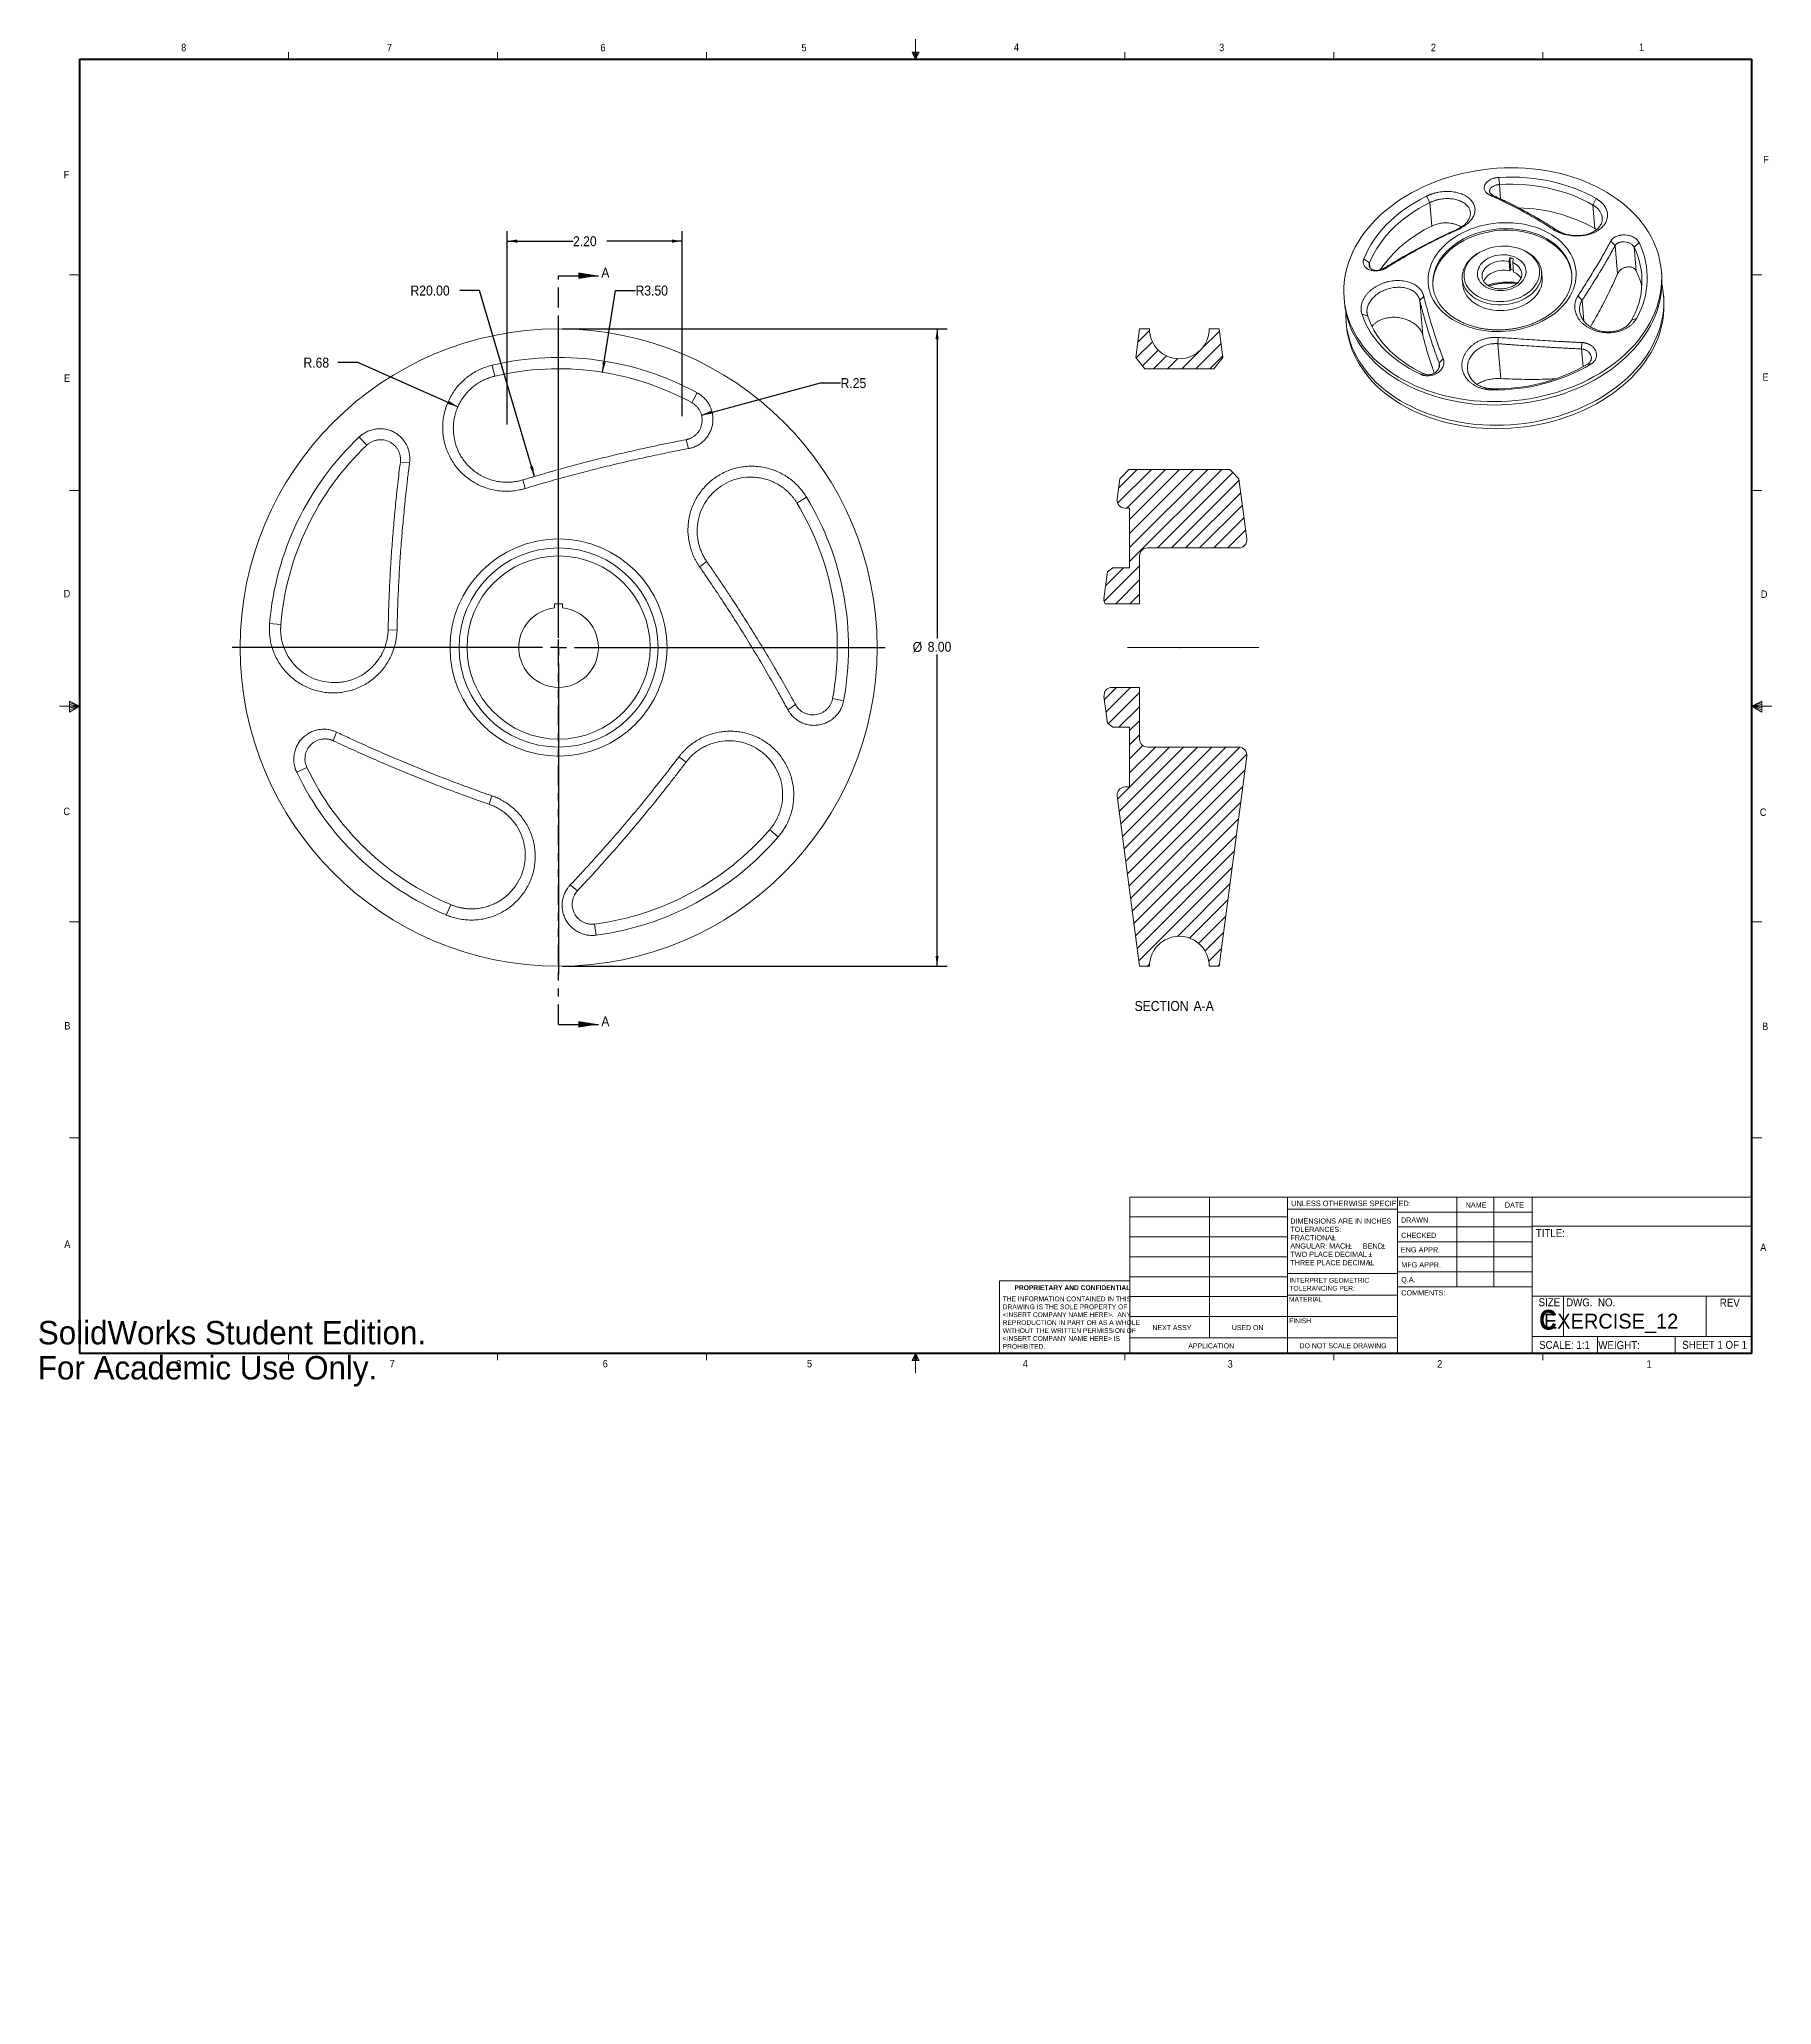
# Model space of a CAD drawing. Header units: inches. Extents: x 0 to 21.8, y -7.8 to 16.9.
import ezdxf

# ---------------------------------------------------------------- set-up
doc = ezdxf.new("R2010")
doc.units = ezdxf.units.IN
doc.header["$MEASUREMENT"] = 0
doc.header["$PDSIZE"] = -1
doc.linetypes.add('SLD-Phantom', pattern=[0.5, 0.25, -0.05, 0.05, -0.05, 0.05, -0.05])
doc.linetypes.add('SLD-Solid', pattern=[0])
for name, color, linetype, lineweight in [('1', 178, 'SLD-Solid', 15), ('2', 200, 'SLD-Solid', 15), ('3', 130, 'SLD-Solid', 15), ('4', 50, 'SLD-Solid', 15)]:
    doc.layers.add(name, color=color, linetype=linetype, lineweight=lineweight)
doc.layers.add('BORDER', color=161, linetype='SLD-Solid')
doc.layers.add('DIMS', color=216, linetype='SLD-Solid')
doc.styles.add('SLDTEXTSTYLE0', font='GOTHIC.TTF', dxfattribs={"width": 0.913})
doc.styles.add('SLDTEXTSTYLE1', font='CW_CUCCH.TTF')
doc.styles.add('SLDTEXTSTYLE2', font='GOTHICB.TTF', dxfattribs={"width": 0.913})
doc.styles.add('SLDTEXTSTYLE3', font='Arail.ttf')
doc.dimstyles.new('SLDDIMSTYLE0', dxfattribs={"dimtxt": 0.125, "dimasz": 0.13, "dimexe": 0, "dimexo": 0.0625, "dimgap": 0.03125, "dimtad": 0, "dimtih": 1, "dimtoh": 1, "dimrnd": 1e-09, "dimzin": 12, "dimdsep": 46, "dimtxsty": 'SLDTEXTSTYLE0', "dimsah": 1, "dimcen": 0, "dimadec": 0, "dimazin": 3, "dimtfac": 1, "dimtofl": 0, "dimtmove": 0, "dimatfit": 3, "dimfxl": 1, "dimfrac": 2, "dimtolj": 1, "dimtzin": 12, "dimarcsym": 0})
doc.dimstyles.new('SLDDIMSTYLE1', dxfattribs={"dimtxt": 0.125, "dimasz": 0.13, "dimexe": 0, "dimexo": 0.0625, "dimgap": 0.03125, "dimtad": 0, "dimtih": 1, "dimtoh": 1, "dimrnd": 1e-09, "dimzin": 4, "dimdsep": 46, "dimtxsty": 'SLDTEXTSTYLE0', "dimsah": 1, "dimcen": 0, "dimadec": 0, "dimazin": 1, "dimtfac": 1, "dimtofl": 0, "dimtmove": 0, "dimatfit": 3, "dimfxl": 1, "dimfrac": 2, "dimtolj": 1, "dimtzin": 12, "dimarcsym": 0})
doc.dimstyles.new('SLDDIMSTYLE2', dxfattribs={"dimtxt": 0.125, "dimasz": 0.13, "dimexe": 0, "dimexo": 0.0625, "dimgap": 0.03125, "dimtad": 0, "dimtih": 1, "dimtoh": 1, "dimrnd": 1e-09, "dimzin": 4, "dimdsep": 46, "dimtxsty": 'SLDTEXTSTYLE0', "dimsah": 1, "dimcen": 0.09, "dimadec": 0, "dimazin": 1, "dimtfac": 1, "dimtofl": 0, "dimtmove": 0, "dimatfit": 3, "dimfxl": 1, "dimfrac": 2, "dimtolj": 1, "dimtzin": 12, "dimarcsym": 0})

msp = doc.modelspace()

# ---------------------------------------------------------------- texts
at = {"color": 7, "linetype": 'Continuous', "attachment_point": 1}
for s, insert, char_height, style in [('A', (7.076, 14.041), 0.125, 'SLDTEXTSTYLE0'), ('A', (7.076, 4.643), 0.125, 'SLDTEXTSTYLE0'), ('SolidWorks Student Edition.', (0, 0.82), 0.2941, 'SLDTEXTSTYLE3'), ('For Academic Use Only.', (0, 0.379), 0.2941, 'SLDTEXTSTYLE3')]:
    msp.add_mtext(s, dxfattribs=dict(at, insert=insert, char_height=char_height, style=style))
at = {"layer": 'BORDER', "color": 7}
for s, insert, char_height, attachment_point, style in [('8', (1.8, 16.852), 0.0937, 1, 'SLDTEXTSTYLE0'), ('7', (4.383, 16.851), 0.0937, 1, 'SLDTEXTSTYLE0'), ('6', (7.065, 16.851), 0.0937, 1, 'SLDTEXTSTYLE0'), ('5', (9.589, 16.851), 0.0937, 1, 'SLDTEXTSTYLE0'), ('4', (12.257, 16.856), 0.0937, 1, 'SLDTEXTSTYLE0'), ('3', (14.834, 16.853), 0.0937, 1, 'SLDTEXTSTYLE0'), ('2', (17.493, 16.853), 0.0937, 1, 'SLDTEXTSTYLE0'), ('1', (20.107, 16.855), 0.0937, 1, 'SLDTEXTSTYLE0'), ('F', (21.666, 15.445), 0.0937, 1, 'SLDTEXTSTYLE0'), ('F', (0.324, 15.257), 0.0937, 1, 'SLDTEXTSTYLE0'), ('E', (0.329, 12.702), 0.0937, 1, 'SLDTEXTSTYLE0'), ('E', (21.657, 12.715), 0.0937, 1, 'SLDTEXTSTYLE0'), ('D', (0.324, 9.997), 0.0937, 1, 'SLDTEXTSTYLE0'), ('D', (21.636, 9.99), 0.0937, 1, 'SLDTEXTSTYLE0'), ('C', (0.321, 7.263), 0.0937, 1, 'SLDTEXTSTYLE0'), ('C', (21.623, 7.253), 0.0937, 1, 'SLDTEXTSTYLE0'), ('B', (0.332, 4.572), 0.0937, 1, 'SLDTEXTSTYLE0'), ('B', (21.653, 4.565), 0.0937, 1, 'SLDTEXTSTYLE0'), ('UNLESS OTHERWISE SPECIFIED:', (15.738, 2.331), 0.07, 1, 'SLDTEXTSTYLE0'), ('NAME', (17.929, 2.308), 0.065, 1, 'SLDTEXTSTYLE0'), ('DATE', (18.421, 2.307), 0.065, 1, 'SLDTEXTSTYLE0'), ('DRAWN', (17.117, 2.119), 0.065, 1, 'SLDTEXTSTYLE0'), ('A', (0.332, 1.831), 0.0937, 1, 'SLDTEXTSTYLE0'), ('CHECKED', (17.119, 1.927), 0.065, 1, 'SLDTEXTSTYLE0'), ('ENG APPR.', (17.116, 1.745), 0.065, 1, 'SLDTEXTSTYLE0'), ('TITLE:', (18.81, 1.972), 0.1, 1, 'SLDTEXTSTYLE0'), ('A', (21.629, 1.79), 0.0937, 1, 'SLDTEXTSTYLE0'), ('MFG APPR.', (17.121, 1.557), 0.065, 1, 'SLDTEXTSTYLE0'), ('PROPRIETARY AND CONFIDENTIAL', (12.264, 1.267), 0.06, 1, 'SLDTEXTSTYLE2'), ('Q.A.', (17.12, 1.371), 0.065, 1, 'SLDTEXTSTYLE0'), ('MATERIAL', (15.711, 1.121), 0.06, 1, 'SLDTEXTSTYLE0'), ('COMMENTS:', (17.121, 1.205), 0.065, 1, 'SLDTEXTSTYLE0'), ('SIZE', (18.845, 1.105), 0.1, 1, 'SLDTEXTSTYLE0'), ('DWG.  NO.', (19.191, 1.103), 0.1, 1, 'SLDTEXTSTYLE0'), ('REV', (21.121, 1.099), 0.1, 1, 'SLDTEXTSTYLE0'), ('NEXT ASSY', (13.997, 0.767), 0.0625, 1, 'SLDTEXTSTYLE0'), ('USED ON', (14.994, 0.768), 0.0625, 1, 'SLDTEXTSTYLE0'), ('FINISH', (15.714, 0.852), 0.06, 1, 'SLDTEXTSTYLE0'), ('C', (18.853, 0.96), 0.25, 1, 'SLDTEXTSTYLE2'), ('EXERCISE_12', (19.756, 0.911), 0.1875, 2, 'SLDTEXTSTYLE1'), ('APPLICATION', (14.446, 0.538), 0.0625, 1, 'SLDTEXTSTYLE0'), ('DO NOT SCALE DRAWING', (16.39, 0.54), 0.0625, 2, 'SLDTEXTSTYLE0'), ('SCALE: 1:1', (18.852, 0.569), 0.1, 1, 'SLDTEXTSTYLE0'), ('WEIGHT: ', (19.595, 0.566), 0.1, 1, 'SLDTEXTSTYLE0'), ('SHEET 1 OF 1', (20.65, 0.57), 0.1, 1, 'SLDTEXTSTYLE0'), ('8', (1.736, 0.33), 0.0937, 1, 'SLDTEXTSTYLE0'), ('7', (4.418, 0.331), 0.0937, 1, 'SLDTEXTSTYLE0'), ('6', (7.093, 0.33), 0.0937, 1, 'SLDTEXTSTYLE0'), ('5', (9.658, 0.331), 0.0937, 1, 'SLDTEXTSTYLE0'), ('4', (12.368, 0.331), 0.0937, 1, 'SLDTEXTSTYLE0'), ('3', (14.941, 0.327), 0.0937, 1, 'SLDTEXTSTYLE0'), ('2', (17.573, 0.327), 0.0937, 1, 'SLDTEXTSTYLE0'), ('1', (20.202, 0.327), 0.0937, 1, 'SLDTEXTSTYLE0')]:
    msp.add_mtext(s, dxfattribs=dict(at, insert=insert, char_height=char_height, attachment_point=attachment_point, style=style))

# ---------------------------------------------------------------- blocks, each defined once
blk = doc.blocks.new('SW_NOTE_0')
at = {"layer": 'BORDER', "color": 0, "char_height": 0.06, "attachment_point": 1, "style": 'SLDTEXTSTYLE0'}
for s, insert in [('INTERPRET GEOMETRIC', (0, 0.077)), ('TOLERANCING PER:', (0, -0.023))]:
    blk.add_mtext(s, dxfattribs=dict(at, insert=insert))
blk = doc.blocks.new('SW_NOTE_1')
at = {"layer": 'BORDER', "color": 0, "char_height": 0.065, "attachment_point": 1, "style": 'SLDTEXTSTYLE0'}
for s, insert in [('DIMENSIONS ARE IN INCHES', (0, 0.083)), ('ANGULAR: MACH', (0, -0.23)), ('TOLERANCES:', (0, -0.021)), ('FRACTIONAL', (0, -0.126)), ('%%p', (0.518, -0.126)), ('%%p', (0.723, -0.23)), ('     BEND ', (0.785, -0.23)), ('%%p', (1.148, -0.23)), ('TWO PLACE DECIMAL    ', (0, -0.334)), ('THREE PLACE DECIMAL  ', (0, -0.439)), ('%%p', (0.974, -0.439)), ('%%p', (0.979, -0.334))]:
    blk.add_mtext(s, dxfattribs=dict(at, insert=insert))
blk = doc.blocks.new('SW_NOTE_2')
at = {"layer": 'BORDER', "color": 0, "char_height": 0.06, "attachment_point": 1, "style": 'SLDTEXTSTYLE0'}
for s, insert in [('THE INFORMATION CONTAINED IN THIS', (0, 0.077)), ('<INSERT COMPANY NAME HERE>.  ANY ', (0, -0.122)), ('DRAWING IS THE SOLE PROPERTY OF', (0, -0.023)), ('REPRODUCTION IN PART OR AS A WHOLE', (0, -0.221)), ('WITHOUT THE WRITTEN PERMISSION OF', (0, -0.321)), ('<INSERT COMPANY NAME HERE> IS ', (0, -0.42)), ('PROHIBITED.', (0, -0.52))]:
    blk.add_mtext(s, dxfattribs=dict(at, insert=insert))
blk = doc.blocks.new('_D')
at = {"layer": 'DIMS'}
for p, q in [((8.333, 12.192), (9.83, 12.594)), ((9.83, 12.594), (10.08, 12.594))]:
    blk.add_line(p, q, dxfattribs=at)
blk.add_solid([(8.333, 12.192), (8.464, 12.207), (8.454, 12.245)], dxfattribs=at)
at = {"layer": 'DIMS', "insert": (10.08, 12.655, 0.045), "char_height": 0.125, "attachment_point": 1, "style": 'SLDTEXTSTYLE0'}
blk.add_mtext('R.25', dxfattribs=at)
blk = doc.blocks.new('_D_1')
at = {"layer": 'DIMS'}
for p, q in [((7.091, 12.729), (7.255, 13.756)), ((7.255, 13.756), (7.505, 13.756))]:
    blk.add_line(p, q, dxfattribs=at)
blk.add_solid([(7.091, 12.729), (7.131, 12.854), (7.091, 12.86)], dxfattribs=at)
at = {"layer": 'DIMS', "insert": (7.505, 13.817, 0.045), "char_height": 0.125, "attachment_point": 1, "style": 'SLDTEXTSTYLE0'}
blk.add_mtext('R3.50', dxfattribs=at)
blk = doc.blocks.new('_D_2')
at = {"layer": 'DIMS'}
for p, q in [((4.018, 12.851), (3.768, 12.851)), ((5.275, 12.296), (4.018, 12.851))]:
    blk.add_line(p, q, dxfattribs=at)
blk.add_solid([(5.275, 12.296), (5.164, 12.367), (5.148, 12.33)], dxfattribs=at)
at = {"layer": 'DIMS', "insert": (3.335, 12.912, 0.045), "char_height": 0.125, "attachment_point": 1, "style": 'SLDTEXTSTYLE0'}
blk.add_mtext('R.68', dxfattribs=at)
blk = doc.blocks.new('_D_3')
at = {"layer": 'DIMS'}
for p, q in [((5.547, 13.756), (5.297, 13.756)), ((6.236, 11.421), (5.547, 13.756))]:
    blk.add_line(p, q, dxfattribs=at)
blk.add_solid([(6.236, 11.421), (6.218, 11.551), (6.18, 11.54)], dxfattribs=at)
at = {"layer": 'DIMS', "insert": (4.679, 13.817, 0.045), "char_height": 0.125, "attachment_point": 1, "style": 'SLDTEXTSTYLE0'}
blk.add_mtext('R20.00', dxfattribs=at)
blk = doc.blocks.new('_D_4')
at = {"layer": 'DIMS'}
for p, q in [((5.892, 12.073), (5.892, 14.5)), ((5.892, 14.375), (6.72, 14.375)), ((8.092, 14.375), (7.145, 14.375)), ((8.092, 12.177), (8.092, 14.5))]:
    blk.add_line(p, q, dxfattribs=at)
for points in [[(5.892, 14.375), (6.022, 14.355), (6.022, 14.395)], [(8.092, 14.375), (7.962, 14.395), (7.962, 14.355)]]:
    blk.add_solid(points, dxfattribs=at)
at = {"layer": 'DIMS', "insert": (6.72, 14.436, 0.045), "char_height": 0.125, "attachment_point": 1, "style": 'SLDTEXTSTYLE0'}
blk.add_mtext('2.20', dxfattribs=at)
blk = doc.blocks.new('_D_5')
at = {"layer": 'DIMS'}
for p, q in [((6.589, 13.273), (11.417, 13.273)), ((11.292, 13.273), (11.292, 9.385)), ((11.292, 5.273), (11.292, 9.184)), ((6.589, 5.273), (11.417, 5.273))]:
    blk.add_line(p, q, dxfattribs=at)
for points in [[(11.292, 13.273), (11.272, 13.143), (11.312, 13.143)], [(11.292, 5.273), (11.312, 5.403), (11.272, 5.403)]]:
    blk.add_solid(points, dxfattribs=at)
at = {"layer": 'DIMS', "char_height": 0.125, "attachment_point": 1, "style": 'SLDTEXTSTYLE0'}
for s, insert in [('%%c', (10.986, 9.343, -0.455)), ('8.00', (11.174, 9.345, -0.455))]:
    blk.add_mtext(s, dxfattribs=dict(at, insert=insert))
blk = doc.blocks.new('SW_CENTERMARKSYMBOL_0')
at = {"layer": 'DIMS', "color": 0}
for p, q in [((0, 0.2), (0, 4.1)), ((-0.2, 0), (-4.1, 0)), ((0, 0), (-0.1, 0)), ((0, 0), (0, 0.1)), ((0, 0), (0, -0.1)), ((0, 0), (0.1, 0)), ((0.2, 0), (4.1, 0)), ((0, -0.2), (0, -4.1))]:
    blk.add_line(p, q, dxfattribs=at)
blk = doc.blocks.new('SW_NOTE_3')
at = {"layer": '2', "color": 0, "char_height": 0.125, "attachment_point": 2, "style": 'SLDTEXTSTYLE0'}
for s, insert in [('SECTION', (0.342, 0.16)), (' A-A', (0.849, 0.16))]:
    blk.add_mtext(s, dxfattribs=dict(at, insert=insert))

# ---------------------------------------------------------------- dimensions: what is measured, and where the dimension line sits
at = {"layer": 'DIMS'}
dim = msp.add_linear_dim(base=(5.892, 14.375), p1=(8.092, 12.127), p2=(5.892, 12.023), dimstyle='SLDDIMSTYLE2', dxfattribs=at)
dim.commit()
dim.dimension.update_dxf_attribs({"geometry": '_D_4', "text_midpoint": (6.933, 14.375), "dimtype": 160})
for center, mpoint, dimstyle, picture, middle in [((11.889, -7.763), (6.236, 11.421), 'SLDDIMSTYLE1', '_D_3', (4.988, 13.756)), ((6.539, 9.273), (7.091, 12.729), 'SLDDIMSTYLE1', '_D_1', (7.768, 13.756)), ((5.892032, 12.022703), (5.274698, 12.295694), 'SLDDIMSTYLE0', '_D_2', (3.551633, 12.851208)), ((8.092, 12.127), (8.333, 12.192), 'SLDDIMSTYLE0', '_D', (10.297, 12.594))]:
    dim = msp.add_radius_dim(center=center, mpoint=mpoint, dimstyle=dimstyle, dxfattribs=at)
    dim.commit()
    dim.dimension.update_dxf_attribs({"geometry": picture, "text_midpoint": middle, "dimtype": 164})
dim = msp.add_linear_dim(base=(11.292, 5.273), p1=(6.539, 13.273), p2=(6.539, 5.273), angle=90, text='%%c<>', dimstyle='SLDDIMSTYLE2', dxfattribs=at)
dim.commit()
dim.dimension.update_dxf_attribs({"geometry": '_D_5', "text_midpoint": (11.292, 9.284), "dimtype": 160})

# ---------------------------------------------------------------- hatches: boundary and pattern name
at = {"layer": '4', "true_color": 0xffff00}
h = msp.add_hatch(dxfattribs=at)
h.set_pattern_fill('ANSI31', color=2, style=0)
edge = h.paths.add_edge_path(flags=0)
edge.add_arc((14.334, 13.273), 0.375, 180, 360, ccw=False)
edge.add_line((13.959, 13.273), (13.834, 13.273))
edge.add_line((13.834, 13.273), (13.787, 12.914))
edge.add_line((13.787, 12.914), (13.9, 12.773))
edge.add_line((13.9, 12.773), (14.768, 12.773))
edge.add_line((14.768, 12.773), (14.882, 12.914))
edge.add_line((14.882, 12.914), (14.834, 13.273))
edge.add_line((14.834, 13.273), (14.709, 13.273))
h = msp.add_hatch(dxfattribs=at)
h.set_pattern_fill('ANSI31', color=2, style=0)
edge = h.paths.add_edge_path(flags=0)
edge.add_line((14.968, 11.508), (13.701, 11.508))
edge.add_spline(control_points=[(13.701, 11.508), (13.682, 11.488), (13.663, 11.469), (13.644, 11.449), (13.634, 11.44), (13.625, 11.43), (13.615, 11.42), (13.606, 11.411), (13.596, 11.401), (13.587, 11.391)], knot_values=[0, 0, 0, 0, 0.002072, 0.002072, 0.002072, 0.003108, 0.003108, 0.003108, 0.004143, 0.004143, 0.004143, 0.004143], weights=[1, 1, 1, 1, 1, 1, 1, 1, 1, 1], degree=3, periodic=0)
edge.add_line((13.587, 11.391), (13.553, 11.136))
edge.add_arc((13.652, 11.123), 0.1, 172.5, 270)
edge.add_line((13.652, 11.023), (13.71, 11.023))
edge.add_line((13.71, 11.023), (13.71, 10.273))
edge.add_line((13.71, 10.273), (13.497, 10.273))
edge.add_line((13.497, 10.273), (13.433, 10.223))
edge.add_line((13.433, 10.223), (13.388, 9.886))
edge.add_arc((13.488, 9.873), 0.1, 172.5, 210)
edge.add_line((13.401, 9.823), (13.834, 9.823))
edge.add_line((13.834, 9.823), (13.834, 10.423))
edge.add_arc((13.934, 10.423), 0.1, 90, 180, ccw=False)
edge.add_line((13.934, 10.523), (15.082, 10.523))
edge.add_arc((15.082, 10.623), 0.1, 270, 367.5)
edge.add_line((15.181, 10.636), (15.082, 11.391))
edge.add_spline(control_points=[(15.082, 11.391), (15.072, 11.401), (15.063, 11.411), (15.053, 11.42), (15.044, 11.43), (15.034, 11.44), (15.025, 11.449), (15.006, 11.469), (14.987, 11.488), (14.968, 11.508)], knot_values=[0, 0, 0, 0, 0.001036, 0.001036, 0.001036, 0.002072, 0.002072, 0.002072, 0.004143, 0.004143, 0.004143, 0.004143], weights=[1, 1, 1, 1, 1, 1, 1, 1, 1, 1], degree=3, periodic=0)
h = msp.add_hatch(dxfattribs=at)
h.set_pattern_fill('ANSI31', color=2, style=0)
edge = h.paths.add_edge_path(flags=0)
edge.add_line((14.834, 5.273), (15.181, 7.91))
edge.add_arc((15.082, 7.923), 0.1, 352.5, 450)
edge.add_line((15.082, 8.023), (13.934, 8.023))
edge.add_arc((13.934, 8.123), 0.1, 180, 270, ccw=False)
edge.add_line((13.834, 8.123), (13.834, 8.773))
edge.add_line((13.834, 8.773), (13.488, 8.773))
edge.add_arc((13.488, 8.673), 0.1, 90, 187.5)
edge.add_line((13.388, 8.66), (13.433, 8.322))
edge.add_line((13.433, 8.322), (13.497, 8.273))
edge.add_line((13.497, 8.273), (13.71, 8.273))
edge.add_line((13.71, 8.273), (13.71, 7.523))
edge.add_line((13.71, 7.523), (13.652, 7.523))
edge.add_arc((13.652, 7.423), 0.1, 90, 187.5)
edge.add_line((13.553, 7.41), (13.834, 5.273))
edge.add_line((13.834, 5.273), (13.959, 5.273))
edge.add_arc((14.334, 5.273), 0.375, 0, 180, ccw=False)
edge.add_line((14.709, 5.273), (14.834, 5.273))

# ---------------------------------------------------------------- linework, layer by layer
at = {"color": 7, "linetype": 'SLD-Solid', "lineweight": 0}
for p, q in [((11.023, 16.661), (11.023, 16.908)), ((3.148, 16.661), (3.148, 16.745)), ((5.773, 16.661), (5.773, 16.745)), ((8.398, 16.661), (8.398, 16.745)), ((10.981, 16.746), (11.067, 16.746)), ((11.023, 16.661), (10.981, 16.746)), ((11.023, 16.661), (10.989, 16.746)), ((11.023, 16.661), (11.009, 16.746)), ((11.023, 16.661), (11.036, 16.746)), ((11.023, 16.661), (11.046, 16.746)), ((11.023, 16.661), (11.067, 16.746)), ((13.648, 16.661), (13.648, 16.745)), ((16.273, 16.661), (16.273, 16.745)), ((18.898, 16.661), (18.898, 16.745)), ((0.523, 13.952), (0.398, 13.952)), ((21.523, 13.952), (21.648, 13.952)), ((0.523, 11.244), (0.398, 11.244)), ((21.523, 11.244), (21.648, 11.244)), ((0.523, 8.536), (0.273, 8.536)), ((0.399, 8.601), (0.399, 8.462)), ((0.523, 8.536), (0.399, 8.601)), ((0.399, 8.583), (0.523, 8.536)), ((0.399, 8.559), (0.523, 8.536)), ((0.399, 8.462), (0.523, 8.536)), ((0.399, 8.49), (0.523, 8.536)), ((0.399, 8.516), (0.523, 8.536)), ((21.523, 8.536), (21.647, 8.601)), ((21.647, 8.583), (21.523, 8.536)), ((21.647, 8.559), (21.523, 8.536)), ((21.647, 8.516), (21.523, 8.536)), ((21.647, 8.49), (21.523, 8.536)), ((21.647, 8.462), (21.523, 8.536)), ((21.523, 8.536), (21.773, 8.536)), ((21.647, 8.601), (21.647, 8.462)), ((0.523, 5.828), (0.398, 5.828)), ((21.523, 5.828), (21.648, 5.828)), ((0.523, 3.12), (0.398, 3.12)), ((21.523, 3.12), (21.648, 3.12)), ((13.714, 2.375), (21.523, 2.375)), ((13.714, 0.411), (13.714, 2.375)), ((14.712, 2.375), (14.712, 0.607)), ((15.691, 0.411), (15.691, 2.375)), ((17.073, 2.221), (15.691, 2.221)), ((17.073, 2.375), (17.073, 0.411)), ((17.817, 2.375), (17.817, 1.25)), ((18.285, 2.375), (18.285, 1.25)), ((18.764, 2.375), (18.764, 0.411)), ((13.714, 2.125), (15.691, 2.125)), ((17.073, 2.187), (18.764, 2.187)), ((17.073, 2), (18.764, 2)), ((18.764, 2.008), (21.523, 2.008)), ((13.714, 1.875), (15.691, 1.875)), ((17.073, 1.812), (18.764, 1.812)), ((13.714, 1.625), (15.691, 1.625)), ((18.764, 1.625), (17.073, 1.625)), ((12.077, 0.411), (12.077, 1.325)), ((13.714, 1.325), (12.077, 1.325)), ((13.714, 1.375), (15.691, 1.375)), ((15.691, 1.414), (17.073, 1.414)), ((18.764, 1.437), (17.073, 1.437)), ((18.764, 1.25), (17.073, 1.25)), ((13.714, 1.125), (15.691, 1.125)), ((15.691, 1.144), (17.073, 1.144)), ((18.764, 1.13), (21.523, 1.13)), ((19.16, 1.13), (19.16, 0.623)), ((20.951, 1.13), (20.951, 0.623)), ((13.714, 0.875), (15.691, 0.875)), ((15.691, 0.874), (17.073, 0.874)), ((13.714, 0.607), (17.073, 0.607)), ((18.764, 0.623), (21.523, 0.623)), ((19.587, 0.623), (19.587, 0.411)), ((20.559, 0.623), (20.559, 0.411)), ((3.148, 0.411), (3.148, 0.326)), ((5.773, 0.411), (5.773, 0.326)), ((8.398, 0.411), (8.398, 0.326)), ((11.023, 0.411), (10.981, 0.325)), ((10.981, 0.325), (11.067, 0.325)), ((11.023, 0.411), (10.989, 0.325)), ((11.023, 0.411), (11.009, 0.325)), ((11.023, 0.411), (11.023, 0.163)), ((11.023, 0.411), (11.067, 0.325)), ((11.023, 0.411), (11.046, 0.325)), ((11.023, 0.411), (11.036, 0.325)), ((13.648, 0.411), (13.648, 0.326)), ((16.273, 0.411), (16.273, 0.326)), ((18.898, 0.411), (18.898, 0.326))]:
    msp.add_line(p, q, dxfattribs=at)
at = {"color": 7, "linetype": 'SLD-Phantom', "lineweight": 30}
msp.add_line((6.539, 4.543), (6.539, 13.941), dxfattribs=at)
at = {"color": 7, "linetype": 'SLD-Solid', "lineweight": 30}
for p, q in [((6.539, 13.941), (7.039, 13.941)), ((6.539, 4.543), (7.039, 4.543))]:
    msp.add_line(p, q, dxfattribs=at)
at = {"color": 7, "linetype": 'Continuous', "lineweight": 0}
msp.add_point((14.334, 9.273), dxfattribs=at)
at = {"color": 7, "linetype": 'SLD-Solid', "lineweight": 30}
for points in [[(7.039, 13.941), (6.789, 13.981), (6.789, 13.901)], [(7.039, 4.543), (6.789, 4.583), (6.789, 4.503)]]:
    msp.add_solid(points, dxfattribs=at)
at = {"layer": '1'}
for p, q in [((18.347, 15.175), (18.353, 15.085)), ((18.368, 14.904), (18.353, 15.085)), ((17.48, 14.859), (17.439, 14.94)), ((17.506, 14.564), (17.48, 14.859)), ((18.234, 14.953), (18.277, 14.947)), ((19.528, 14.828), (19.57, 14.908)), ((19.553, 14.533), (19.528, 14.828)), ((17.809, 14.515), (17.831, 14.519)), ((19.07, 14.515), (19.027, 14.523)), ((19.553, 14.533), (19.572, 14.519)), ((19.751, 14.373), (19.807, 14.319)), ((19.838, 13.965), (19.807, 14.319)), ((20.108, 14.357), (20.044, 14.299)), ((16.652, 14.153), (16.723, 14.102)), ((16.728, 14.045), (16.723, 14.102)), ((18.09, 14.225), (18.076, 14.217)), ((18.486, 14.002), (18.476, 14.119)), ((18.485, 14.167), (18.498, 14.019)), ((18.52, 14.104), (18.531, 13.987)), ((18.643, 14.266), (18.628, 14.272)), ((20.07, 14.004), (20.044, 14.299)), ((16.934, 14.04), (16.91, 14.037)), ((17.887, 13.898), (17.894, 13.826)), ((18.486, 14.002), (18.498, 14.019)), ((18.498, 14.019), (18.529, 14.009)), ((18.89, 13.913), (18.884, 13.985)), ((19.262, 13.965), (19.262, 13.967)), ((20.392, 13.958), (20.388, 14.001)), ((16.403, 13.654), (16.407, 13.612)), ((17.353, 13.633), (17.404, 13.68)), ((17.391, 13.195), (17.353, 13.633)), ((17.518, 13.813), (17.519, 13.804)), ((19.393, 13.632), (19.339, 13.687)), ((19.415, 13.37), (19.393, 13.632)), ((20.417, 13.661), (20.414, 13.703)), ((16.429, 13.357), (16.432, 13.314)), ((16.7, 13.433), (16.628, 13.457)), ((20.013, 13.383), (20.075, 13.405)), ((13.834, 13.273), (13.787, 12.914)), ((13.959, 13.273), (13.834, 13.273)), ((14.834, 13.273), (14.709, 13.273)), ((14.882, 12.914), (14.834, 13.273)), ((18.332, 13.087), (18.337, 13.166)), ((18.37, 12.649), (18.332, 13.087)), ((19.389, 13.102), (19.386, 13.021)), ((13.9, 12.773), (13.787, 12.914)), ((14.882, 12.914), (14.768, 12.773)), ((17.649, 12.896), (17.595, 12.847)), ((17.599, 12.806), (17.595, 12.847)), ((19.405, 12.798), (19.386, 13.021)), ((19.5, 12.829), (19.46, 12.83)), ((5.705, 12.817), (5.738, 12.68)), ((13.9, 12.773), (14.768, 12.773)), ((17.364, 12.703), (17.407, 12.709)), ((8.212, 12.347), (8.279, 12.471)), ((18.266, 12.521), (18.257, 12.508)), ((4.132, 11.814), (4.035, 11.916)), ((8.139, 11.882), (8.171, 11.77)), ((4.552, 11.601), (4.668, 11.597)), ((6.121, 11.27), (6.088, 11.377)), ((13.587, 11.391), (13.553, 11.136)), ((14.968, 11.508), (13.701, 11.508)), ((15.181, 10.636), (15.082, 11.391)), ((9.652, 11.161), (9.531, 11.087)), ((13.652, 11.023), (13.71, 11.023)), ((13.71, 10.273), (13.71, 11.023)), ((13.834, 9.823), (13.834, 10.423)), ((15.082, 10.523), (13.934, 10.523)), ((8.31, 10.287), (8.4, 10.352)), ((13.433, 10.223), (13.388, 9.886)), ((13.433, 10.223), (13.497, 10.273)), ((13.497, 10.273), (13.71, 10.273)), ((6.589, 9.823), (6.489, 9.823)), ((6.489, 9.823), (6.489, 9.77)), ((6.589, 9.77), (6.589, 9.823)), ((13.401, 9.823), (13.834, 9.823)), ((2.91, 9.575), (3.051, 9.564)), ((4.51, 9.493), (4.398, 9.494)), ((13.388, 8.66), (13.433, 8.322)), ((13.834, 8.773), (13.488, 8.773)), ((13.834, 8.123), (13.834, 8.773)), ((9.515, 8.557), (9.418, 8.492)), ((9.979, 8.632), (10.118, 8.606)), ((3.71, 8.102), (3.75, 8.212)), ((13.497, 8.273), (13.433, 8.322)), ((13.71, 8.273), (13.497, 8.273)), ((13.71, 7.523), (13.71, 8.273)), ((8.05, 7.902), (8.14, 7.835)), ((13.934, 8.023), (15.082, 8.023)), ((14.834, 5.273), (15.181, 7.91)), ((3.378, 7.769), (3.251, 7.708)), ((5.702, 7.411), (5.667, 7.306)), ((13.553, 7.41), (13.834, 5.273)), ((13.71, 7.523), (13.652, 7.523)), ((9.296, 6.895), (9.189, 6.987)), ((6.778, 6.221), (6.686, 6.293)), ((5.129, 5.915), (5.184, 6.045)), ((6.992, 5.802), (7.011, 5.662)), ((13.834, 5.273), (13.959, 5.273)), ((14.709, 5.273), (14.834, 5.273))]:
    msp.add_line(p, q, dxfattribs=at)
at = {"layer": '1', "flags": 128}
for points in [[(20.173, 13.232), (20.211, 13.292), (20.246, 13.353), (20.278, 13.415), (20.305, 13.477), (20.329, 13.541), (20.349, 13.605), (20.365, 13.669), (20.378, 13.734), (20.386, 13.798), (20.391, 13.863), (20.392, 13.928), (20.389, 13.993), (20.381, 14.057), (20.37, 14.121), (20.356, 14.184), (20.337, 14.247), (20.314, 14.309), (20.288, 14.37), (20.258, 14.429), (20.225, 14.488), (20.188, 14.545), (20.147, 14.601), (20.103, 14.656), (20.055, 14.708), (20.005, 14.759), (19.951, 14.809), (19.894, 14.856), (19.834, 14.901), (19.771, 14.944), (19.706, 14.985), (19.638, 15.024), (19.568, 15.06), (19.495, 15.094), (19.42, 15.126), (19.344, 15.155), (19.265, 15.181), (19.185, 15.205), (19.103, 15.226), (19.019, 15.244), (18.935, 15.26), (18.849, 15.272), (18.763, 15.282), (18.676, 15.289), (18.588, 15.293), (18.5, 15.295), (18.412, 15.293), (18.323, 15.289), (18.235, 15.281), (18.147, 15.271), (18.06, 15.258), (17.973, 15.242), (17.887, 15.224), (17.802, 15.202), (17.719, 15.178), (17.636, 15.152), (17.555, 15.123), (17.476, 15.091), (17.398, 15.057), (17.323, 15.02), (17.249, 14.981), (17.178, 14.94), (17.109, 14.896), (17.043, 14.851), (16.98, 14.803), (16.919, 14.754), (16.861, 14.703), (16.806, 14.65), (16.754, 14.595), (16.705, 14.539), (16.66, 14.482), (16.618, 14.423), (16.579, 14.363), (16.544, 14.302), (16.513, 14.24), (16.486, 14.177), (16.462, 14.114), (16.442, 14.05), (16.425, 13.986), (16.413, 13.921), (16.404, 13.856), (16.4, 13.791), (16.399, 13.726), (16.402, 13.662), (16.409, 13.597), (16.42, 13.533), (16.435, 13.47), (16.454, 13.408), (16.476, 13.346), (16.503, 13.285), (16.533, 13.225), (16.566, 13.167), (16.603, 13.109), (16.644, 13.053), (16.688, 12.999), (16.736, 12.946), (16.786, 12.895), (16.84, 12.846), (16.897, 12.799), (16.957, 12.753), (17.019, 12.71), (17.085, 12.669), (17.153, 12.63), (17.223, 12.594), (17.296, 12.56), (17.37, 12.529), (17.447, 12.5), (17.526, 12.473), (17.606, 12.45), (17.688, 12.429), (17.771, 12.41), (17.856, 12.395), (17.941, 12.382), (18.028, 12.372), (18.115, 12.365), (18.203, 12.361), (18.291, 12.36), (18.379, 12.362), (18.468, 12.366), (18.556, 12.373), (18.644, 12.384), (18.731, 12.396), (18.818, 12.412), (18.904, 12.431), (18.988, 12.452), (19.072, 12.476), (19.155, 12.503), (19.236, 12.532), (19.315, 12.564), (19.392, 12.598), (19.468, 12.635), (19.541, 12.674), (19.613, 12.715), (19.681, 12.758), (19.748, 12.804), (19.811, 12.851), (19.872, 12.901), (19.93, 12.952), (19.985, 13.005), (20.037, 13.06), (20.086, 13.116), (20.131, 13.173), (20.173, 13.232)], [(18.347, 15.175), (18.436, 15.178), (18.524, 15.179), (18.612, 15.176), (18.699, 15.17), (18.786, 15.161), (18.872, 15.149), (18.957, 15.134), (19.04, 15.116), (19.122, 15.095), (19.202, 15.071), (19.28, 15.044), (19.356, 15.014), (19.43, 14.981), (19.501, 14.946), (19.57, 14.908)], [(19.528, 14.828), (19.462, 14.864), (19.393, 14.898), (19.322, 14.93), (19.249, 14.959), (19.174, 14.985), (19.097, 15.008), (19.018, 15.028), (18.938, 15.046), (18.857, 15.06), (18.774, 15.072), (18.691, 15.081), (18.607, 15.086), (18.522, 15.089), (18.438, 15.088), (18.353, 15.085)], [(16.652, 14.153), (16.679, 14.215), (16.71, 14.277), (16.745, 14.338), (16.784, 14.398), (16.827, 14.456), (16.874, 14.513), (16.924, 14.569), (16.978, 14.622), (17.035, 14.674), (17.095, 14.724), (17.159, 14.772), (17.225, 14.817), (17.294, 14.861), (17.365, 14.902), (17.439, 14.94)], [(17.48, 14.859), (17.409, 14.822), (17.34, 14.783), (17.274, 14.741), (17.21, 14.697), (17.149, 14.651), (17.091, 14.604), (17.036, 14.554), (16.985, 14.502), (16.936, 14.449), (16.892, 14.394), (16.85, 14.338), (16.813, 14.281), (16.779, 14.222), (16.749, 14.163), (16.723, 14.102)], [(19.215, 13.646), (19.186, 13.605), (19.153, 13.566), (19.117, 13.529), (19.077, 13.493), (19.035, 13.459), (18.99, 13.428), (18.942, 13.398), (18.892, 13.37), (18.84, 13.345), (18.786, 13.323), (18.73, 13.302), (18.673, 13.285), (18.615, 13.27), (18.555, 13.258), (18.495, 13.249), (18.434, 13.243), (18.374, 13.24), (18.313, 13.24), (18.252, 13.242), (18.192, 13.248), (18.133, 13.256), (18.075, 13.267), (18.019, 13.281), (17.964, 13.298), (17.91, 13.318), (17.859, 13.34), (17.81, 13.364), (17.764, 13.391), (17.72, 13.421), (17.679, 13.452), (17.641, 13.485), (17.606, 13.521), (17.575, 13.558), (17.547, 13.596), (17.523, 13.636), (17.502, 13.677), (17.485, 13.72), (17.473, 13.763), (17.463, 13.806), (17.458, 13.851), (17.457, 13.895), (17.46, 13.94), (17.467, 13.985), (17.478, 14.029), (17.492, 14.073), (17.511, 14.116), (17.533, 14.159), (17.559, 14.2), (17.589, 14.24), (17.622, 14.279), (17.658, 14.317), (17.697, 14.352), (17.739, 14.386), (17.784, 14.418), (17.832, 14.448), (17.882, 14.475), (17.934, 14.501), (17.988, 14.523), (18.044, 14.543), (18.101, 14.561), (18.16, 14.575), (18.219, 14.587), (18.279, 14.596), (18.34, 14.603), (18.401, 14.606), (18.461, 14.606), (18.522, 14.604), (18.582, 14.598), (18.641, 14.59), (18.699, 14.578), (18.755, 14.564), (18.811, 14.548), (18.864, 14.528), (18.915, 14.506), (18.964, 14.481), (19.01, 14.454), (19.054, 14.425), (19.095, 14.394), (19.133, 14.36), (19.168, 14.325), (19.199, 14.288), (19.227, 14.25), (19.251, 14.21), (19.272, 14.168), (19.289, 14.126), (19.302, 14.083), (19.311, 14.039), (19.316, 13.995), (19.317, 13.95), (19.314, 13.906), (19.307, 13.861), (19.296, 13.817), (19.282, 13.773), (19.263, 13.729), (19.241, 13.687), (19.215, 13.646)], [(19.262, 13.967), (19.261, 13.968), (19.256, 14.011), (19.246, 14.053), (19.232, 14.094), (19.214, 14.135), (19.193, 14.174), (19.168, 14.213), (19.139, 14.249), (19.107, 14.284), (19.072, 14.318), (19.033, 14.349), (18.992, 14.378), (18.948, 14.405), (18.901, 14.43), (18.852, 14.452), (18.801, 14.471), (18.748, 14.488), (18.693, 14.503), (18.637, 14.514), (18.58, 14.522), (18.522, 14.528), (18.464, 14.531), (18.405, 14.531), (18.346, 14.528), (18.287, 14.522), (18.229, 14.513), (18.171, 14.501), (18.114, 14.486), (18.059, 14.469), (18.005, 14.449), (17.953, 14.427), (17.903, 14.402), (17.855, 14.374), (17.81, 14.345), (17.767, 14.313), (17.727, 14.28), (17.69, 14.245), (17.657, 14.208), (17.626, 14.169), (17.599, 14.13), (17.576, 14.089), (17.557, 14.047), (17.541, 14.005), (17.529, 13.962), (17.521, 13.919), (17.517, 13.876), (17.517, 13.832), (17.518, 13.813)], [(19.263, 13.948), (19.257, 13.991), (19.247, 14.033), (19.233, 14.075), (19.216, 14.115), (19.194, 14.155), (19.169, 14.193), (19.141, 14.23), (19.109, 14.265), (19.073, 14.298), (19.035, 14.329), (18.993, 14.359), (18.949, 14.386), (18.903, 14.41), (18.854, 14.432), (18.803, 14.452), (18.75, 14.469), (18.695, 14.483), (18.639, 14.494), (18.582, 14.503), (18.524, 14.509), (18.465, 14.511), (18.406, 14.511), (18.347, 14.508), (18.289, 14.502), (18.23, 14.493), (18.173, 14.481), (18.116, 14.467), (18.061, 14.449), (18.007, 14.43), (17.955, 14.407), (17.905, 14.382), (17.857, 14.355), (17.812, 14.325), (17.769, 14.294), (17.729, 14.26), (17.692, 14.225), (17.658, 14.188), (17.628, 14.15), (17.601, 14.11), (17.578, 14.069), (17.558, 14.028), (17.543, 13.985), (17.531, 13.943), (17.523, 13.899), (17.519, 13.856), (17.519, 13.813), (17.52, 13.794)], [(17.961, 14.105), (17.943, 14.076), (17.929, 14.045), (17.919, 14.014), (17.912, 13.982), (17.909, 13.951), (17.91, 13.919), (17.916, 13.888), (17.925, 13.857), (17.937, 13.827), (17.954, 13.799), (17.974, 13.772), (17.997, 13.746), (18.024, 13.722), (18.054, 13.7), (18.086, 13.68), (18.121, 13.663), (18.158, 13.648), (18.197, 13.636), (18.237, 13.627), (18.279, 13.62), (18.321, 13.616), (18.364, 13.615), (18.408, 13.617), (18.451, 13.622), (18.493, 13.629), (18.535, 13.64), (18.575, 13.653), (18.614, 13.668), (18.65, 13.687), (18.685, 13.707), (18.717, 13.729), (18.746, 13.754), (18.773, 13.78), (18.796, 13.808), (18.815, 13.837), (18.831, 13.867), (18.844, 13.898), (18.852, 13.929), (18.857, 13.961), (18.858, 13.993), (18.855, 14.024), (18.847, 14.055), (18.837, 14.085), (18.822, 14.114), (18.804, 14.142), (18.782, 14.169), (18.757, 14.194), (18.729, 14.217), (18.697, 14.237), (18.664, 14.256), (18.628, 14.272), (18.59, 14.285), (18.55, 14.296), (18.509, 14.304), (18.467, 14.31), (18.424, 14.312), (18.381, 14.312), (18.338, 14.308), (18.295, 14.302), (18.253, 14.293), (18.212, 14.281), (18.173, 14.267), (18.135, 14.25), (18.099, 14.231), (18.066, 14.209), (18.035, 14.186), (18.007, 14.161), (17.983, 14.134), (17.961, 14.105)], [(18.643, 14.266), (18.66, 14.259), (18.696, 14.241), (18.729, 14.221), (18.76, 14.199), (18.788, 14.175), (18.812, 14.149), (18.833, 14.121), (18.851, 14.092), (18.865, 14.062), (18.876, 14.031), (18.882, 13.999), (18.885, 13.967), (18.883, 13.935), (18.878, 13.902), (18.869, 13.87), (18.856, 13.839), (18.839, 13.808), (18.819, 13.778), (18.796, 13.75), (18.769, 13.723), (18.739, 13.698), (18.707, 13.675), (18.672, 13.653), (18.635, 13.634), (18.596, 13.618), (18.555, 13.604), (18.513, 13.593), (18.469, 13.584), (18.426, 13.578), (18.381, 13.575), (18.337, 13.575), (18.294, 13.578), (18.251, 13.584), (18.209, 13.592), (18.168, 13.603), (18.129, 13.617), (18.092, 13.633), (18.058, 13.652), (18.026, 13.673), (17.997, 13.696), (17.97, 13.721), (17.948, 13.748), (17.928, 13.777), (17.912, 13.806), (17.9, 13.837), (17.892, 13.868), (17.887, 13.9), (17.887, 13.933), (17.89, 13.965), (17.897, 13.997), (17.908, 14.029), (17.923, 14.06), (17.941, 14.091), (17.941, 14.091)], [(18.655, 13.888), (18.637, 13.865), (18.616, 13.843), (18.592, 13.824), (18.565, 13.806), (18.536, 13.791), (18.505, 13.778), (18.472, 13.768), (18.438, 13.76), (18.404, 13.756), (18.369, 13.754), (18.334, 13.755), (18.3, 13.759), (18.267, 13.766), (18.235, 13.776), (18.206, 13.788), (18.178, 13.803), (18.154, 13.82), (18.132, 13.84), (18.113, 13.861), (18.099, 13.883), (18.087, 13.907), (18.08, 13.932), (18.077, 13.957), (18.077, 13.983), (18.082, 14.008), (18.09, 14.034), (18.102, 14.058), (18.118, 14.082), (18.138, 14.104), (18.16, 14.124), (18.186, 14.143), (18.214, 14.159), (18.244, 14.173), (18.276, 14.185), (18.309, 14.194), (18.343, 14.2), (18.378, 14.203), (18.413, 14.203), (18.448, 14.201), (18.481, 14.195), (18.514, 14.187), (18.544, 14.176), (18.573, 14.162), (18.599, 14.146), (18.622, 14.128), (18.642, 14.108), (18.659, 14.086), (18.672, 14.063), (18.681, 14.038), (18.687, 14.013), (18.688, 13.988), (18.686, 13.962), (18.679, 13.936), (18.669, 13.912), (18.655, 13.888)], [(18.476, 14.119), (18.446, 14.125), (18.415, 14.128), (18.383, 14.128), (18.352, 14.125), (18.321, 14.119), (18.291, 14.111), (18.262, 14.1), (18.236, 14.086), (18.212, 14.07), (18.191, 14.052), (18.172, 14.032), (18.158, 14.011), (18.146, 13.989), (18.139, 13.966), (18.136, 13.943), (18.136, 13.923)], [(16.407, 13.612), (16.413, 13.555), (16.424, 13.491), (16.439, 13.428), (16.458, 13.365), (16.48, 13.303), (16.506, 13.242), (16.536, 13.183), (16.57, 13.124), (16.607, 13.067), (16.648, 13.011), (16.692, 12.957), (16.739, 12.904), (16.79, 12.853), (16.844, 12.803), (16.901, 12.756), (16.961, 12.711), (17.023, 12.668), (17.089, 12.627), (17.156, 12.588), (17.227, 12.552), (17.299, 12.518), (17.374, 12.486), (17.451, 12.457), (17.53, 12.431), (17.61, 12.407), (17.692, 12.386), (17.775, 12.368), (17.86, 12.352), (17.945, 12.34), (18.032, 12.33), (18.119, 12.323), (18.206, 12.319), (18.295, 12.317), (18.383, 12.319), (18.471, 12.324), (18.559, 12.331), (18.647, 12.341), (18.735, 12.354), (18.821, 12.37), (18.907, 12.388), (18.992, 12.41), (19.076, 12.434), (19.158, 12.46), (19.239, 12.49), (19.319, 12.521), (19.396, 12.556), (19.472, 12.592), (19.545, 12.631), (19.616, 12.672), (19.685, 12.716), (19.751, 12.761), (19.815, 12.809), (19.876, 12.858), (19.934, 12.91), (19.989, 12.963), (20.041, 13.017), (20.089, 13.073), (20.135, 13.131), (20.177, 13.189), (20.215, 13.249), (20.25, 13.31), (20.281, 13.372), (20.309, 13.435), (20.333, 13.498), (20.353, 13.562), (20.369, 13.626), (20.382, 13.691), (20.39, 13.756), (20.395, 13.821), (20.395, 13.886), (20.392, 13.95), (20.392, 13.958)], [(17.894, 13.826), (17.895, 13.812), (17.902, 13.78), (17.912, 13.749), (17.926, 13.719), (17.944, 13.69), (17.965, 13.663), (17.989, 13.637), (18.017, 13.612), (18.048, 13.59), (18.081, 13.57), (18.117, 13.553), (18.155, 13.538), (18.194, 13.525), (18.236, 13.515), (18.278, 13.508), (18.322, 13.504), (18.366, 13.503), (18.41, 13.504), (18.454, 13.509), (18.497, 13.516), (18.54, 13.526), (18.582, 13.538), (18.622, 13.554), (18.66, 13.571), (18.696, 13.592), (18.73, 13.614), (18.761, 13.638), (18.789, 13.664), (18.814, 13.692), (18.836, 13.721)], [(18.155, 13.867), (18.157, 13.871), (18.168, 13.893), (18.183, 13.914), (18.201, 13.934), (18.222, 13.952), (18.246, 13.968), (18.273, 13.982), (18.301, 13.993), (18.331, 14.002), (18.362, 14.007), (18.394, 14.01), (18.425, 14.01), (18.456, 14.007), (18.486, 14.002)], [(20.395, 13.83), (20.396, 13.824), (20.407, 13.76), (20.414, 13.696), (20.418, 13.631), (20.417, 13.566), (20.412, 13.501), (20.404, 13.436), (20.391, 13.372), (20.375, 13.307), (20.355, 13.243), (20.331, 13.18), (20.303, 13.117), (20.272, 13.055), (20.237, 12.994), (20.199, 12.935)], [(20.199, 12.935), (20.157, 12.876), (20.112, 12.818), (20.063, 12.762), (20.011, 12.708), (19.956, 12.655), (19.898, 12.604), (19.837, 12.554), (19.773, 12.507), (19.707, 12.461), (19.638, 12.418), (19.567, 12.376), (19.494, 12.337), (19.418, 12.301), (19.341, 12.267), (19.261, 12.235), (19.181, 12.206), (19.098, 12.179), (19.014, 12.155), (18.929, 12.134), (18.844, 12.115), (18.757, 12.099), (18.669, 12.086), (18.582, 12.076), (18.493, 12.069), (18.405, 12.064), (18.317, 12.063), (18.229, 12.064), (18.141, 12.068), (18.054, 12.075), (17.967, 12.085), (17.882, 12.098), (17.797, 12.113), (17.714, 12.131), (17.632, 12.152), (17.552, 12.176), (17.473, 12.202), (17.396, 12.231), (17.322, 12.263), (17.249, 12.297), (17.179, 12.333), (17.111, 12.372), (17.045, 12.413), (16.983, 12.456), (16.923, 12.501), (16.866, 12.549), (16.812, 12.598), (16.761, 12.649), (16.714, 12.702), (16.67, 12.756), (16.629, 12.812), (16.592, 12.869), (16.558, 12.928), (16.528, 12.988), (16.502, 13.049), (16.48, 13.11), (16.461, 13.173), (16.446, 13.236), (16.435, 13.3), (16.428, 13.364), (16.425, 13.429), (16.425, 13.485)], [(17.364, 12.703), (17.292, 12.738), (17.223, 12.776), (17.157, 12.816), (17.094, 12.859), (17.034, 12.904), (16.977, 12.951), (16.923, 13.001), (16.873, 13.052), (16.826, 13.105), (16.784, 13.16), (16.744, 13.217), (16.709, 13.275), (16.678, 13.334), (16.651, 13.395), (16.628, 13.457)], [(16.7, 13.433), (16.722, 13.374), (16.748, 13.316), (16.778, 13.259), (16.812, 13.203), (16.849, 13.148), (16.891, 13.096), (16.935, 13.044), (16.983, 12.995), (17.035, 12.948), (17.09, 12.902), (17.148, 12.859), (17.208, 12.818), (17.272, 12.779), (17.338, 12.743), (17.407, 12.709)], [(16.432, 13.314), (16.439, 13.258), (16.45, 13.194), (16.465, 13.13), (16.483, 13.068), (16.506, 13.006), (16.532, 12.945), (16.562, 12.885), (16.596, 12.827), (16.633, 12.77), (16.674, 12.714), (16.718, 12.659), (16.765, 12.606), (16.816, 12.555), (16.87, 12.506), (16.927, 12.459), (16.986, 12.414), (17.049, 12.37), (17.114, 12.329), (17.182, 12.291), (17.253, 12.254), (17.325, 12.22), (17.4, 12.189), (17.477, 12.16), (17.555, 12.134), (17.636, 12.11), (17.718, 12.089), (17.801, 12.071), (17.885, 12.055), (17.971, 12.042), (18.057, 12.033), (18.145, 12.026), (18.232, 12.021), (18.32, 12.02), (18.409, 12.022), (18.497, 12.026), (18.585, 12.034), (18.673, 12.044), (18.76, 12.057), (18.847, 12.073), (18.933, 12.091), (19.018, 12.112), (19.102, 12.136), (19.184, 12.163), (19.265, 12.192), (19.344, 12.224), (19.422, 12.258), (19.497, 12.295), (19.571, 12.334), (19.642, 12.375), (19.711, 12.419), (19.777, 12.464), (19.841, 12.512), (19.902, 12.561), (19.96, 12.612), (20.015, 12.665), (20.067, 12.72), (20.115, 12.776), (20.161, 12.833), (20.203, 12.892)], [(13.587, 11.391), (13.615, 11.42), (13.644, 11.449), (13.672, 11.479), (13.701, 11.508)], [(14.968, 11.508), (14.996, 11.479), (15.025, 11.449), (15.053, 11.42), (15.082, 11.391)]]:
    msp.add_lwpolyline(points, dxfattribs=at)
at = {"layer": '1'}
for radius in [4, 1.363, 1.25, 1.15]:
    msp.add_circle((6.539, 9.273), radius, dxfattribs=at)
for centre, radius, start, end in [((18.192, 13.095), 1.621, 115.0538, 145.4065), ((18.555, 12.747), 2.046, 60.7994, 88.8461), ((19.193, 13.911), 1.017, 330.1294, 25.9921), ((18.307, 13.834), 0.448, 121.1118, 144.957), ((18.464, 13.942), 0.172, 8.2032, 70.8275), ((19.169, 13.87), 0.975, 330.0345, 26.0871), ((18.466, 13.019), 0.843, 81.9692, 107.98), ((18.458, 13.803), 0.198, 32.1814, 68.3569), ((18.599, 13.891), 0.292, 324.396, 4.3636), ((19.19, 13.569), 0.981, 14.0775, 26.2587), ((19.241, 13.575), 1.179, 324.5937, 4.1659), ((14.334, 13.273), 0.375, 180, 0), ((6.539, 9.273), 3.641, 61.4477, 103.232), ((18.308, 14.874), 2.367, 268.7761, 300.2342), ((18.317, 14.785), 2.264, 268.697, 300.3132), ((6.539, 9.273), 3.5, 61.4477, 103.232), ((6.539, 9.273), 3.641, 133.4477, 175.232), ((6.539, 9.273), 3.5, 133.4477, 175.232), ((6.539, 9.273), 3.641, 349.4477, 31.232), ((13.652, 11.123), 0.1, 172.5, 270), ((6.539, 9.273), 3.5, 349.4477, 31.232), ((15.082, 10.623), 0.1, 270, 7.5), ((13.934, 10.423), 0.1, 90, 180), ((13.488, 9.873), 0.1, 172.5, 210), ((6.539, 9.273), 0.5, 95.7392, 84.2608), ((13.488, 8.673), 0.1, 90, 187.5), ((13.934, 8.123), 0.1, 180, 270), ((15.082, 7.923), 0.1, 352.5, 90), ((6.539, 9.273), 3.641, 205.4477, 247.232), ((6.539, 9.273), 3.5, 205.4477, 247.232), ((13.652, 7.423), 0.1, 90, 187.5), ((6.539, 9.273), 3.5, 277.4477, 319.232), ((6.539, 9.273), 3.641, 277.4477, 319.232), ((14.334, 5.273), 0.375, 0, 180)]:
    msp.add_arc(centre, radius, start, end, dxfattribs=at)
for points, knots in [([(18.234, 14.953), (18.232, 14.954), (18.229, 14.955), (18.225, 14.957), (18.221, 14.96), (18.216, 14.962), (18.211, 14.966), (18.203, 14.971), (18.194, 14.978), (18.187, 14.985), (18.178, 14.996), (18.169, 15.01), (18.164, 15.025), (18.162, 15.037), (18.162, 15.05), (18.164, 15.065), (18.171, 15.083), (18.183, 15.101), (18.198, 15.118), (18.217, 15.133), (18.239, 15.146), (18.259, 15.155), (18.277, 15.162), (18.29, 15.166), (18.304, 15.169), (18.317, 15.171), (18.328, 15.173), (18.338, 15.174), (18.344, 15.175), (18.347, 15.175)], [0, 0, 0, 0, 0.012489, 0.024978, 0.03748, 0.050008, 0.062576, 0.093651, 0.124934, 0.156118, 0.187557, 0.249722, 0.312322, 0.347843, 0.374486, 0.437085, 0.499277, 0.561825, 0.624199, 0.686642, 0.749264, 0.811648, 0.843059, 0.874489, 0.9057, 0.936909, 0.957944, 0.978961, 1, 1, 1, 1]), ([(18.353, 15.085), (18.351, 15.085), (18.348, 15.084), (18.343, 15.084), (18.338, 15.083), (18.334, 15.083), (18.329, 15.082), (18.324, 15.081), (18.319, 15.08), (18.31, 15.078), (18.297, 15.074), (18.281, 15.067), (18.266, 15.058), (18.249, 15.046), (18.237, 15.031), (18.231, 15.016), (18.229, 15.004), (18.23, 14.993), (18.234, 14.984), (18.238, 14.977), (18.241, 14.972), (18.246, 14.967), (18.251, 14.962), (18.257, 14.958), (18.263, 14.954), (18.27, 14.95), (18.274, 14.948), (18.277, 14.947)], [0, 0, 0, 0, 0.015481, 0.030984, 0.046512, 0.062064, 0.077641, 0.093244, 0.108874, 0.124532, 0.186115, 0.24898, 0.310162, 0.373769, 0.498563, 0.561037, 0.623995, 0.686513, 0.749513, 0.782554, 0.812073, 0.844598, 0.874959, 0.908145, 0.940046, 0.970663, 1, 1, 1, 1]), ([(17.439, 14.94), (17.442, 14.941), (17.447, 14.944), (17.455, 14.947), (17.463, 14.951), (17.471, 14.954), (17.479, 14.957), (17.487, 14.96), (17.495, 14.964), (17.503, 14.966), (17.522, 14.973), (17.55, 14.981), (17.59, 14.989), (17.63, 14.995), (17.67, 14.998), (17.71, 14.999), (17.749, 14.997), (17.788, 14.992), (17.824, 14.984), (17.859, 14.974), (17.892, 14.962), (17.923, 14.947), (17.95, 14.93), (17.975, 14.912), (17.996, 14.891), (18.014, 14.87), (18.028, 14.846), (18.039, 14.822), (18.045, 14.797), (18.048, 14.771), (18.046, 14.746), (18.041, 14.719), (18.031, 14.694), (18.018, 14.668), (18.001, 14.643), (17.98, 14.619), (17.956, 14.596), (17.934, 14.578), (17.914, 14.564), (17.899, 14.554), (17.883, 14.545), (17.868, 14.536), (17.855, 14.53), (17.843, 14.524), (17.835, 14.52), (17.831, 14.519)], [0, 0, 0, 0, 0.006956, 0.013907, 0.020853, 0.027798, 0.034742, 0.041686, 0.048633, 0.055584, 0.06254, 0.093879, 0.125233, 0.156404, 0.187575, 0.218994, 0.250222, 0.281329, 0.312628, 0.343939, 0.375018, 0.406175, 0.437531, 0.468623, 0.499681, 0.530987, 0.562151, 0.593166, 0.624341, 0.655638, 0.68669, 0.717789, 0.749164, 0.780346, 0.811462, 0.842828, 0.874225, 0.905428, 0.9211, 0.936764, 0.952572, 0.968381, 0.978925, 0.989455, 1, 1, 1, 1]), ([(17.809, 14.515), (17.811, 14.516), (17.816, 14.518), (17.822, 14.521), (17.829, 14.525), (17.835, 14.528), (17.841, 14.531), (17.848, 14.535), (17.854, 14.538), (17.86, 14.542), (17.872, 14.549), (17.891, 14.562), (17.914, 14.58), (17.934, 14.599), (17.957, 14.626), (17.978, 14.661), (17.99, 14.703), (17.99, 14.739), (17.982, 14.766), (17.971, 14.792), (17.948, 14.823), (17.91, 14.855), (17.861, 14.881), (17.813, 14.896), (17.772, 14.904), (17.739, 14.908), (17.706, 14.909), (17.673, 14.909), (17.639, 14.906), (17.612, 14.902), (17.591, 14.897), (17.576, 14.894), (17.562, 14.89), (17.548, 14.886), (17.533, 14.881), (17.52, 14.876), (17.506, 14.871), (17.493, 14.865), (17.484, 14.861), (17.48, 14.859)], [0, 0, 0, 0, 0.006967, 0.013939, 0.020915, 0.027896, 0.034883, 0.041874, 0.048871, 0.055873, 0.062882, 0.093666, 0.12513, 0.156492, 0.189181, 0.250033, 0.312616, 0.375164, 0.406493, 0.437664, 0.500358, 0.562687, 0.625313, 0.687739, 0.719284, 0.750181, 0.781955, 0.813354, 0.844381, 0.875041, 0.889015, 0.902966, 0.916894, 0.930799, 0.944682, 0.958543, 0.972383, 0.986202, 1, 1, 1, 1]), ([(19.027, 14.523), (19.019, 14.528), (19.003, 14.538), (18.971, 14.559), (18.915, 14.594), (18.835, 14.643), (18.737, 14.7), (18.638, 14.754), (18.539, 14.806), (18.455, 14.848), (18.387, 14.881), (18.337, 14.906), (18.285, 14.93), (18.251, 14.945), (18.234, 14.953)], [0, 0, 0, 0, 0.031344, 0.062733, 0.125417, 0.250647, 0.37572, 0.500672, 0.625538, 0.750358, 0.812039, 0.875168, 0.936819, 1, 1, 1, 1]), ([(18.277, 14.947), (18.287, 14.943), (18.308, 14.933), (18.338, 14.919), (18.368, 14.905), (18.397, 14.891), (18.425, 14.877), (18.453, 14.864), (18.489, 14.846), (18.532, 14.825), (18.582, 14.799), (18.632, 14.773), (18.699, 14.737), (18.781, 14.692), (18.862, 14.644), (18.927, 14.606), (18.975, 14.576), (19.023, 14.545), (19.054, 14.525), (19.07, 14.515)], [0, 0, 0, 0, 0.037684, 0.074716, 0.111096, 0.146826, 0.181904, 0.21633, 0.250106, 0.313581, 0.375057, 0.438351, 0.499974, 0.627813, 0.749832, 0.813615, 0.876569, 0.938696, 1, 1, 1, 1]), ([(19.57, 14.908), (19.572, 14.906), (19.577, 14.904), (19.583, 14.9), (19.59, 14.895), (19.596, 14.891), (19.602, 14.887), (19.609, 14.882), (19.614, 14.877), (19.62, 14.873), (19.632, 14.862), (19.65, 14.846), (19.67, 14.822), (19.686, 14.796), (19.698, 14.77), (19.707, 14.743), (19.711, 14.716), (19.712, 14.689), (19.708, 14.662), (19.7, 14.635), (19.689, 14.61), (19.674, 14.585), (19.655, 14.561), (19.632, 14.539), (19.607, 14.519), (19.578, 14.5), (19.547, 14.484), (19.513, 14.47), (19.478, 14.459), (19.44, 14.45), (19.402, 14.443), (19.362, 14.44), (19.322, 14.439), (19.281, 14.44), (19.241, 14.445), (19.202, 14.452), (19.163, 14.461), (19.132, 14.471), (19.109, 14.48), (19.091, 14.488), (19.074, 14.496), (19.06, 14.503), (19.047, 14.51), (19.037, 14.516), (19.03, 14.52), (19.027, 14.523)], [0, 0, 0, 0, 0.006956, 0.013907, 0.020853, 0.027798, 0.034742, 0.041686, 0.048633, 0.055584, 0.06254, 0.093879, 0.125233, 0.156404, 0.187575, 0.218994, 0.250222, 0.281329, 0.312628, 0.343939, 0.375018, 0.406175, 0.437531, 0.468623, 0.499681, 0.530987, 0.562151, 0.593166, 0.624341, 0.655638, 0.68669, 0.717789, 0.749164, 0.780346, 0.811462, 0.842828, 0.874225, 0.905428, 0.9211, 0.936764, 0.952572, 0.968381, 0.978925, 0.989455, 1, 1, 1, 1]), ([(19.07, 14.515), (19.071, 14.514), (19.075, 14.511), (19.081, 14.508), (19.086, 14.504), (19.092, 14.501), (19.098, 14.498), (19.104, 14.495), (19.111, 14.492), (19.117, 14.489), (19.13, 14.482), (19.152, 14.474), (19.183, 14.463), (19.216, 14.455), (19.26, 14.447), (19.317, 14.442), (19.384, 14.445), (19.438, 14.455), (19.478, 14.467), (19.516, 14.482), (19.564, 14.509), (19.605, 14.546), (19.631, 14.587), (19.644, 14.623), (19.647, 14.661), (19.641, 14.699), (19.626, 14.735), (19.607, 14.762), (19.592, 14.779), (19.582, 14.788), (19.573, 14.796), (19.562, 14.805), (19.551, 14.813), (19.54, 14.821), (19.532, 14.826), (19.528, 14.828)], [0, 0, 0, 0, 0.006969, 0.013942, 0.02092, 0.027902, 0.03489, 0.041883, 0.048882, 0.055886, 0.062895, 0.093687, 0.125158, 0.15585, 0.187806, 0.250083, 0.312679, 0.375241, 0.406576, 0.437754, 0.500462, 0.582813, 0.635011, 0.687205, 0.740161, 0.791507, 0.84403, 0.895722, 0.910683, 0.925621, 0.940538, 0.955434, 0.970309, 0.985164, 1, 1, 1, 1]), ([(17.506, 14.564), (17.525, 14.572), (17.555, 14.585), (17.599, 14.596), (17.643, 14.603), (17.688, 14.605), (17.733, 14.601), (17.771, 14.595), (17.81, 14.584), (17.847, 14.57), (17.868, 14.558), (17.877, 14.553)], [0, 0, 0, 0, 0.1720067, 0.2585828, 0.3454843, 0.5157335, 0.6025138, 0.6903411, 0.8047843, 0.9196672, 1, 1, 1, 1]), ([(16.91, 14.037), (16.921, 14.044), (16.942, 14.057), (16.974, 14.077), (17.006, 14.096), (17.037, 14.115), (17.068, 14.133), (17.098, 14.151), (17.137, 14.173), (17.184, 14.2), (17.24, 14.231), (17.295, 14.262), (17.371, 14.302), (17.465, 14.352), (17.56, 14.399), (17.636, 14.436), (17.694, 14.464), (17.752, 14.49), (17.79, 14.507), (17.809, 14.515)], [0, 0, 0, 0, 0.037684, 0.074716, 0.111096, 0.146826, 0.181904, 0.21633, 0.250106, 0.313581, 0.375057, 0.438351, 0.499974, 0.627813, 0.749832, 0.813615, 0.876569, 0.938696, 1, 1, 1, 1]), ([(17.831, 14.519), (17.822, 14.514), (17.802, 14.506), (17.763, 14.488), (17.696, 14.457), (17.6, 14.411), (17.486, 14.354), (17.39, 14.303), (17.299, 14.254), (17.214, 14.206), (17.136, 14.161), (17.074, 14.124), (17.027, 14.097), (16.981, 14.068), (16.95, 14.049), (16.934, 14.04)], [0, 0, 0, 0, 0.031344, 0.062733, 0.125417, 0.250647, 0.37572, 0.500671, 0.572583, 0.67945, 0.786293, 0.839177, 0.893137, 0.946006, 1, 1, 1, 1]), ([(19.339, 13.687), (19.344, 13.694), (19.354, 13.709), (19.373, 13.738), (19.406, 13.79), (19.452, 13.862), (19.506, 13.949), (19.558, 14.035), (19.609, 14.12), (19.65, 14.19), (19.682, 14.247), (19.705, 14.289), (19.728, 14.331), (19.743, 14.359), (19.751, 14.373)], [0, 0, 0, 0, 0.0313438, 0.0627335, 0.1254169, 0.250647, 0.3757199, 0.5006717, 0.6255383, 0.7503582, 0.8120391, 0.8751677, 0.936819, 1, 1, 1, 1]), ([(19.807, 14.319), (19.802, 14.311), (19.793, 14.294), (19.78, 14.269), (19.766, 14.244), (19.752, 14.22), (19.739, 14.196), (19.726, 14.173), (19.709, 14.143), (19.688, 14.107), (19.663, 14.065), (19.638, 14.022), (19.603, 13.965), (19.559, 13.893), (19.514, 13.821), (19.477, 13.763), (19.449, 13.719), (19.421, 13.676), (19.402, 13.647), (19.393, 13.632)], [0, 0, 0, 0, 0.037684, 0.074716, 0.111096, 0.146826, 0.181904, 0.21633, 0.250106, 0.313581, 0.375057, 0.438351, 0.499974, 0.627813, 0.749832, 0.813615, 0.876569, 0.938696, 1, 1, 1, 1]), ([(19.751, 14.373), (19.752, 14.375), (19.753, 14.377), (19.755, 14.381), (19.758, 14.384), (19.76, 14.388), (19.764, 14.393), (19.77, 14.4), (19.779, 14.408), (19.788, 14.415), (19.801, 14.424), (19.82, 14.434), (19.842, 14.442), (19.859, 14.446), (19.877, 14.45), (19.9, 14.453), (19.929, 14.453), (19.958, 14.45), (19.987, 14.445), (20.014, 14.436), (20.039, 14.424), (20.057, 14.413), (20.071, 14.402), (20.08, 14.394), (20.089, 14.385), (20.095, 14.377), (20.1, 14.37), (20.104, 14.363), (20.106, 14.359), (20.108, 14.357)], [0, 0, 0, 0, 0.012489, 0.024978, 0.03748, 0.050008, 0.062576, 0.093651, 0.124934, 0.156118, 0.187557, 0.249722, 0.312322, 0.347843, 0.374486, 0.437085, 0.499277, 0.561825, 0.624199, 0.686642, 0.749264, 0.811648, 0.843059, 0.874489, 0.9057, 0.936909, 0.957944, 0.978961, 1, 1, 1, 1]), ([(20.044, 14.299), (20.044, 14.3), (20.043, 14.302), (20.041, 14.305), (20.039, 14.308), (20.037, 14.311), (20.034, 14.314), (20.032, 14.317), (20.029, 14.32), (20.023, 14.326), (20.014, 14.334), (19.999, 14.344), (19.982, 14.352), (19.958, 14.361), (19.932, 14.365), (19.907, 14.366), (19.888, 14.365), (19.87, 14.361), (19.856, 14.357), (19.845, 14.353), (19.838, 14.349), (19.832, 14.345), (19.825, 14.34), (19.82, 14.335), (19.815, 14.33), (19.81, 14.325), (19.808, 14.321), (19.807, 14.319)], [0, 0, 0, 0, 0.015481, 0.030984, 0.046512, 0.062064, 0.077641, 0.093244, 0.108874, 0.124532, 0.186115, 0.24898, 0.310162, 0.373769, 0.498563, 0.561037, 0.623995, 0.686513, 0.749513, 0.782554, 0.812073, 0.844598, 0.874959, 0.908145, 0.940046, 0.970663, 1, 1, 1, 1]), ([(16.934, 14.04), (16.933, 14.039), (16.93, 14.037), (16.925, 14.034), (16.92, 14.031), (16.915, 14.029), (16.907, 14.025), (16.897, 14.02), (16.883, 14.015), (16.869, 14.011), (16.85, 14.006), (16.827, 14.002), (16.802, 14), (16.784, 14.001), (16.765, 14.003), (16.744, 14.006), (16.72, 14.014), (16.698, 14.025), (16.679, 14.038), (16.664, 14.054), (16.653, 14.071), (16.647, 14.087), (16.644, 14.101), (16.644, 14.111), (16.644, 14.121), (16.645, 14.13), (16.647, 14.139), (16.649, 14.146), (16.651, 14.15), (16.652, 14.153)], [0, 0, 0, 0, 0.012489, 0.024978, 0.03748, 0.050008, 0.062576, 0.093651, 0.124934, 0.156118, 0.187557, 0.249722, 0.312322, 0.347843, 0.374486, 0.437085, 0.499277, 0.561825, 0.624199, 0.686642, 0.749264, 0.811648, 0.843059, 0.874489, 0.9057, 0.936909, 0.957944, 0.978961, 1, 1, 1, 1]), ([(16.723, 14.102), (16.722, 14.101), (16.721, 14.099), (16.72, 14.095), (16.719, 14.092), (16.719, 14.089), (16.718, 14.085), (16.718, 14.082), (16.717, 14.078), (16.717, 14.072), (16.719, 14.062), (16.723, 14.049), (16.731, 14.038), (16.744, 14.025), (16.762, 14.015), (16.784, 14.01), (16.801, 14.008), (16.82, 14.007), (16.835, 14.009), (16.848, 14.012), (16.857, 14.014), (16.867, 14.017), (16.876, 14.02), (16.885, 14.024), (16.894, 14.028), (16.902, 14.033), (16.907, 14.036), (16.91, 14.037)], [0, 0, 0, 0, 0.015481, 0.030984, 0.046512, 0.062064, 0.077641, 0.093244, 0.108874, 0.124532, 0.186115, 0.24898, 0.310162, 0.373769, 0.498563, 0.561037, 0.623995, 0.686513, 0.749513, 0.782554, 0.812073, 0.844598, 0.874959, 0.908145, 0.940046, 0.970663, 1, 1, 1, 1]), ([(18.485, 14.167), (18.484, 14.163), (18.482, 14.158), (18.48, 14.15), (18.479, 14.146), (18.477, 14.137), (18.476, 14.133), (18.476, 14.126), (18.476, 14.122), (18.476, 14.119)], [0, 0, 0, 0, 0.25, 0.25, 0.5, 0.5, 0.75, 0.75, 1, 1, 1, 1]), ([(18.53, 14.152), (18.522, 14.154), (18.515, 14.156), (18.506, 14.159), (18.504, 14.16), (18.5, 14.161), (18.498, 14.162), (18.493, 14.164), (18.489, 14.165), (18.485, 14.167)], [0, 0, 0, 0, 0.5, 0.5, 0.625, 0.625, 0.75, 0.75, 1, 1, 1, 1]), ([(18.52, 14.104), (18.52, 14.107), (18.52, 14.111), (18.521, 14.118), (18.521, 14.122), (18.523, 14.131), (18.524, 14.135), (18.527, 14.144), (18.528, 14.148), (18.53, 14.152)], [0, 0, 0, 0, 0.25, 0.25, 0.5, 0.5, 0.75, 0.75, 1, 1, 1, 1]), ([(16.628, 13.457), (16.627, 13.459), (16.626, 13.463), (16.624, 13.469), (16.623, 13.476), (16.621, 13.482), (16.62, 13.489), (16.619, 13.495), (16.618, 13.502), (16.617, 13.509), (16.616, 13.523), (16.617, 13.546), (16.621, 13.576), (16.629, 13.607), (16.642, 13.637), (16.658, 13.667), (16.677, 13.695), (16.7, 13.723), (16.726, 13.748), (16.755, 13.772), (16.787, 13.795), (16.821, 13.815), (16.856, 13.832), (16.893, 13.847), (16.932, 13.86), (16.971, 13.869), (17.01, 13.876), (17.05, 13.88), (17.089, 13.881), (17.128, 13.879), (17.165, 13.874), (17.201, 13.866), (17.235, 13.856), (17.267, 13.842), (17.296, 13.826), (17.323, 13.807), (17.346, 13.786), (17.363, 13.766), (17.375, 13.75), (17.382, 13.737), (17.389, 13.723), (17.395, 13.711), (17.399, 13.7), (17.402, 13.69), (17.404, 13.684), (17.404, 13.68)], [0, 0, 0, 0, 0.006956, 0.013907, 0.020853, 0.027798, 0.034742, 0.041686, 0.048633, 0.055584, 0.06254, 0.093879, 0.125233, 0.156404, 0.187575, 0.218994, 0.250222, 0.281329, 0.312628, 0.343939, 0.375018, 0.406175, 0.437531, 0.468623, 0.499681, 0.530987, 0.562151, 0.593166, 0.624341, 0.655638, 0.68669, 0.717789, 0.749164, 0.780346, 0.811462, 0.842828, 0.874225, 0.905428, 0.9211, 0.936764, 0.952572, 0.968381, 0.978925, 0.989455, 1, 1, 1, 1]), ([(18.634, 13.966), (18.634, 13.962), (18.635, 13.95), (18.632, 13.932), (18.626, 13.912), (18.617, 13.893), (18.604, 13.875), (18.589, 13.857), (18.57, 13.84), (18.55, 13.825), (18.526, 13.812), (18.501, 13.8), (18.474, 13.791), (18.446, 13.783), (18.417, 13.778), (18.388, 13.775), (18.358, 13.775), (18.329, 13.777), (18.301, 13.781), (18.274, 13.788), (18.249, 13.797), (18.225, 13.808), (18.204, 13.82), (18.186, 13.834), (18.17, 13.849), (18.157, 13.866), (18.147, 13.883), (18.14, 13.901), (18.137, 13.914), (18.136, 13.922), (18.136, 13.923)], [0, 0, 0, 0, 0.029673, 0.070491, 0.110471, 0.14924, 0.186975, 0.224008, 0.260624, 0.297022, 0.333326, 0.369601, 0.405878, 0.442174, 0.478488, 0.514808, 0.551117, 0.587391, 0.623611, 0.659766, 0.695855, 0.731897, 0.767925, 0.804004, 0.840253, 0.87686, 0.914085, 0.952239, 0.99158, 1, 1, 1, 1]), ([(18.22, 13.812), (18.223, 13.813), (18.24, 13.818), (18.274, 13.827), (18.319, 13.836), (18.365, 13.843), (18.412, 13.847), (18.459, 13.849), (18.505, 13.848), (18.543, 13.846), (18.565, 13.843), (18.572, 13.842)], [0, 0, 0, 0, 0.0283137, 0.158945, 0.2895947, 0.4202561, 0.5509199, 0.6815751, 0.8122066, 0.9428026, 1, 1, 1, 1]), ([(19.261, 13.967), (19.262, 13.961), (19.264, 13.942), (19.264, 13.909), (19.26, 13.869), (19.254, 13.83), (19.243, 13.79), (19.23, 13.751), (19.213, 13.713), (19.193, 13.676), (19.178, 13.653), (19.171, 13.642)], [0, 0, 0, 0, 0.055827, 0.176284, 0.296675, 0.416847, 0.536687, 0.656122, 0.775129, 0.893719, 1, 1, 1, 1]), ([(19.496, 13.299), (19.517, 13.334), (19.558, 13.404), (19.618, 13.513), (19.676, 13.624), (19.732, 13.735), (19.786, 13.849), (19.82, 13.926), (19.838, 13.965)], [0, 0, 0, 0, 0.164629, 0.330197, 0.498688, 0.665384, 0.828589, 1, 1, 1, 1]), ([(19.838, 13.965), (19.838, 13.967), (19.839, 13.969), (19.841, 13.973), (19.844, 13.978), (19.846, 13.982), (19.849, 13.986), (19.852, 13.99), (19.856, 13.996), (19.861, 14.002), (19.868, 14.008), (19.875, 14.014), (19.885, 14.022), (19.899, 14.031), (19.916, 14.039), (19.935, 14.046), (19.96, 14.051), (19.985, 14.052), (20.009, 14.049), (20.025, 14.043), (20.04, 14.036), (20.05, 14.029), (20.058, 14.022), (20.062, 14.016), (20.067, 14.01), (20.069, 14.006), (20.07, 14.004)], [0, 0, 0, 0, 0.016643, 0.033708, 0.051196, 0.069107, 0.087443, 0.106203, 0.125387, 0.155731, 0.188239, 0.217798, 0.250897, 0.313628, 0.376452, 0.439021, 0.501891, 0.626663, 0.690243, 0.751403, 0.814234, 0.875776, 0.90698, 0.938081, 0.969086, 1, 1, 1, 1]), ([(17.353, 13.633), (17.352, 13.635), (17.351, 13.639), (17.35, 13.644), (17.348, 13.649), (17.346, 13.655), (17.344, 13.66), (17.342, 13.665), (17.34, 13.67), (17.337, 13.675), (17.331, 13.686), (17.321, 13.701), (17.304, 13.721), (17.284, 13.738), (17.255, 13.759), (17.211, 13.779), (17.152, 13.793), (17.099, 13.797), (17.055, 13.795), (17.011, 13.79), (16.955, 13.778), (16.891, 13.753), (16.833, 13.721), (16.79, 13.687), (16.761, 13.658), (16.741, 13.635), (16.725, 13.61), (16.711, 13.585), (16.701, 13.56), (16.695, 13.539), (16.693, 13.523), (16.691, 13.511), (16.69, 13.5), (16.69, 13.488), (16.691, 13.477), (16.692, 13.466), (16.694, 13.455), (16.697, 13.444), (16.699, 13.437), (16.7, 13.433)], [0, 0, 0, 0, 0.006967, 0.013939, 0.020915, 0.027896, 0.034883, 0.041874, 0.048871, 0.055874, 0.062882, 0.093667, 0.125131, 0.155817, 0.187766, 0.25003, 0.312612, 0.375161, 0.40649, 0.437662, 0.500355, 0.562685, 0.625311, 0.687737, 0.719283, 0.75018, 0.781954, 0.813353, 0.84438, 0.87504, 0.889015, 0.902966, 0.916894, 0.930799, 0.944682, 0.958543, 0.972383, 0.986202, 1, 1, 1, 1]), ([(17.595, 12.847), (17.591, 12.857), (17.584, 12.877), (17.573, 12.906), (17.563, 12.935), (17.553, 12.963), (17.543, 12.991), (17.533, 13.019), (17.521, 13.054), (17.507, 13.096), (17.491, 13.145), (17.475, 13.195), (17.454, 13.261), (17.43, 13.343), (17.407, 13.425), (17.389, 13.489), (17.377, 13.538), (17.364, 13.586), (17.357, 13.617), (17.353, 13.633)], [0, 0, 0, 0, 0.037684, 0.074716, 0.111096, 0.146826, 0.181904, 0.21633, 0.250106, 0.313581, 0.375057, 0.438351, 0.499974, 0.627813, 0.749832, 0.813615, 0.876569, 0.938696, 1, 1, 1, 1]), ([(17.404, 13.68), (17.406, 13.672), (17.41, 13.656), (17.418, 13.624), (17.433, 13.568), (17.455, 13.487), (17.482, 13.39), (17.512, 13.291), (17.544, 13.193), (17.571, 13.111), (17.594, 13.045), (17.612, 12.995), (17.63, 12.945), (17.642, 12.912), (17.649, 12.896)], [0, 0, 0, 0, 0.031344, 0.062733, 0.125417, 0.250647, 0.37572, 0.500672, 0.625538, 0.750358, 0.812039, 0.875168, 0.936819, 1, 1, 1, 1]), ([(19.171, 13.642), (19.166, 13.636), (19.154, 13.617), (19.13, 13.588), (19.1, 13.553), (19.066, 13.521), (19.03, 13.489), (18.991, 13.459), (18.95, 13.431), (18.906, 13.405), (18.86, 13.38), (18.813, 13.358), (18.764, 13.338), (18.713, 13.319), (18.661, 13.304), (18.608, 13.29), (18.554, 13.279), (18.499, 13.271), (18.444, 13.265), (18.389, 13.261), (18.333, 13.26), (18.278, 13.262), (18.223, 13.266), (18.169, 13.272), (18.116, 13.281), (18.064, 13.293), (18.014, 13.307), (17.965, 13.323), (17.917, 13.342), (17.872, 13.362), (17.829, 13.385), (17.788, 13.409), (17.749, 13.436), (17.713, 13.464), (17.68, 13.494), (17.649, 13.526), (17.621, 13.559), (17.597, 13.593), (17.575, 13.628), (17.557, 13.664), (17.542, 13.702), (17.53, 13.74), (17.523, 13.774), (17.52, 13.796), (17.52, 13.805)], [0, 0, 0, 0, 0.0124933, 0.0368437, 0.0611615, 0.0854404, 0.1096905, 0.1339206, 0.1581374, 0.1823466, 0.206552, 0.2307561, 0.2549606, 0.2791669, 0.3033756, 0.3275867, 0.3518, 0.3760148, 0.4002301, 0.4244449, 0.4486581, 0.4728681, 0.4970742, 0.5212753, 0.5454708, 0.5696605, 0.5938444, 0.6180232, 0.6421983, 0.6663717, 0.6905459, 0.7147253, 0.7389154, 0.7631237, 0.7873593, 0.8116328, 0.8359565, 0.8603431, 0.8848051, 0.909353, 0.9339932, 0.9587255, 0.9835411, 1, 1, 1, 1]), ([(20.075, 13.405), (20.074, 13.403), (20.072, 13.398), (20.068, 13.392), (20.064, 13.386), (20.06, 13.38), (20.056, 13.374), (20.052, 13.368), (20.047, 13.363), (20.042, 13.357), (20.032, 13.345), (20.014, 13.327), (19.986, 13.305), (19.956, 13.285), (19.923, 13.268), (19.889, 13.253), (19.852, 13.242), (19.813, 13.233), (19.774, 13.227), (19.734, 13.224), (19.694, 13.225), (19.653, 13.228), (19.614, 13.235), (19.575, 13.244), (19.537, 13.257), (19.501, 13.272), (19.468, 13.29), (19.436, 13.311), (19.407, 13.334), (19.381, 13.359), (19.358, 13.385), (19.339, 13.414), (19.323, 13.443), (19.311, 13.474), (19.303, 13.505), (19.299, 13.536), (19.299, 13.568), (19.302, 13.594), (19.307, 13.614), (19.311, 13.629), (19.317, 13.644), (19.323, 13.657), (19.328, 13.668), (19.334, 13.678), (19.337, 13.684), (19.339, 13.687)], [0, 0, 0, 0, 0.006956, 0.0139066, 0.0208534, 0.0277979, 0.0347416, 0.0416861, 0.0486329, 0.0555836, 0.0625397, 0.0938794, 0.125233, 0.156404, 0.1875748, 0.2189936, 0.2502216, 0.281329, 0.3126279, 0.3439386, 0.375018, 0.4061752, 0.4375308, 0.4686234, 0.4996812, 0.5309867, 0.5621506, 0.5931664, 0.6243405, 0.6556379, 0.6866897, 0.7177886, 0.749164, 0.7803464, 0.8114623, 0.842828, 0.8742253, 0.9054283, 0.9211001, 0.9367638, 0.9525719, 0.9683814, 0.978925, 0.9894545, 1, 1, 1, 1]), ([(19.393, 13.632), (19.392, 13.63), (19.389, 13.627), (19.386, 13.622), (19.383, 13.617), (19.381, 13.611), (19.378, 13.606), (19.376, 13.601), (19.373, 13.595), (19.371, 13.589), (19.367, 13.578), (19.362, 13.559), (19.359, 13.533), (19.359, 13.506), (19.364, 13.47), (19.378, 13.426), (19.408, 13.376), (19.443, 13.339), (19.475, 13.312), (19.511, 13.288), (19.56, 13.264), (19.625, 13.244), (19.692, 13.234), (19.76, 13.235), (19.824, 13.246), (19.881, 13.266), (19.93, 13.292), (19.971, 13.325), (19.995, 13.354), (20.008, 13.374), (20.012, 13.38), (20.013, 13.383)], [0, 0, 0, 0, 0.006969, 0.013943, 0.020922, 0.027905, 0.034894, 0.041888, 0.048887, 0.055892, 0.062902, 0.093697, 0.125171, 0.155868, 0.187826, 0.25011, 0.312713, 0.375282, 0.406621, 0.437803, 0.500517, 0.562867, 0.625513, 0.687959, 0.750343, 0.806934, 0.862283, 0.918458, 0.974159, 0.987076, 1, 1, 1, 1]), ([(16.755, 13.304), (16.759, 13.31), (16.771, 13.326), (16.795, 13.347), (16.827, 13.369), (16.858, 13.385), (16.886, 13.396), (16.909, 13.403), (16.934, 13.41), (16.96, 13.414), (16.988, 13.418), (17.019, 13.419), (17.053, 13.419), (17.088, 13.415), (17.123, 13.409), (17.156, 13.401), (17.188, 13.39), (17.218, 13.378), (17.247, 13.363), (17.274, 13.347), (17.299, 13.328), (17.322, 13.309), (17.342, 13.287), (17.359, 13.265), (17.378, 13.235), (17.386, 13.211), (17.391, 13.195)], [0, 0, 0, 0, 0.035112, 0.088368, 0.141828, 0.195965, 0.227204, 0.259622, 0.291378, 0.323139, 0.356966, 0.393046, 0.437215, 0.477689, 0.517915, 0.561121, 0.598339, 0.640296, 0.678773, 0.720263, 0.759357, 0.800209, 0.839463, 0.880136, 0.919923, 1, 1, 1, 1]), ([(17.391, 13.195), (17.4, 13.16), (17.418, 13.089), (17.447, 12.986), (17.478, 12.885), (17.508, 12.795), (17.528, 12.741), (17.536, 12.719)], [0, 0, 0, 0, 0.212219, 0.427102, 0.640061, 0.856781, 1, 1, 1, 1]), ([(18.257, 12.508), (18.254, 12.508), (18.248, 12.508), (18.239, 12.508), (18.23, 12.509), (18.222, 12.51), (18.213, 12.51), (18.204, 12.511), (18.195, 12.513), (18.186, 12.514), (18.168, 12.517), (18.139, 12.524), (18.102, 12.535), (18.067, 12.55), (18.035, 12.568), (18.004, 12.588), (17.977, 12.611), (17.952, 12.635), (17.931, 12.662), (17.914, 12.691), (17.9, 12.721), (17.89, 12.752), (17.884, 12.784), (17.882, 12.817), (17.884, 12.85), (17.89, 12.882), (17.9, 12.915), (17.914, 12.946), (17.931, 12.977), (17.952, 13.006), (17.976, 13.034), (18.003, 13.059), (18.033, 13.083), (18.066, 13.104), (18.101, 13.122), (18.137, 13.138), (18.176, 13.15), (18.209, 13.158), (18.235, 13.163), (18.255, 13.165), (18.276, 13.167), (18.294, 13.167), (18.31, 13.167), (18.323, 13.167), (18.332, 13.167), (18.337, 13.166)], [0, 0, 0, 0, 0.006956, 0.013907, 0.020853, 0.027798, 0.034742, 0.041686, 0.048633, 0.055584, 0.06254, 0.093879, 0.125233, 0.156404, 0.187575, 0.218994, 0.250222, 0.281329, 0.312628, 0.343939, 0.375018, 0.406175, 0.437531, 0.468623, 0.499681, 0.530987, 0.562151, 0.593166, 0.624341, 0.655638, 0.68669, 0.717789, 0.749164, 0.780346, 0.811462, 0.842828, 0.874225, 0.905428, 0.9211, 0.936764, 0.952572, 0.968381, 0.978925, 0.989455, 1, 1, 1, 1]), ([(18.332, 13.087), (18.329, 13.087), (18.324, 13.088), (18.317, 13.088), (18.309, 13.088), (18.301, 13.088), (18.294, 13.088), (18.286, 13.088), (18.279, 13.087), (18.271, 13.087), (18.255, 13.085), (18.23, 13.081), (18.197, 13.073), (18.165, 13.063), (18.124, 13.045), (18.077, 13.016), (18.029, 12.973), (17.997, 12.932), (17.978, 12.897), (17.962, 12.861), (17.951, 12.814), (17.951, 12.758), (17.965, 12.703), (17.987, 12.661), (18.01, 12.63), (18.031, 12.609), (18.054, 12.589), (18.079, 12.572), (18.107, 12.557), (18.131, 12.547), (18.15, 12.54), (18.164, 12.536), (18.178, 12.532), (18.192, 12.529), (18.207, 12.526), (18.221, 12.524), (18.236, 12.523), (18.251, 12.522), (18.261, 12.521), (18.266, 12.521)], [0, 0, 0, 0, 0.006967, 0.013939, 0.020915, 0.027896, 0.034883, 0.041874, 0.048871, 0.055874, 0.062882, 0.093667, 0.125131, 0.155817, 0.187766, 0.25003, 0.312612, 0.375161, 0.40649, 0.437662, 0.500355, 0.562685, 0.625311, 0.687737, 0.719283, 0.75018, 0.781954, 0.813353, 0.84438, 0.87504, 0.889015, 0.902966, 0.916894, 0.930799, 0.944682, 0.958543, 0.972383, 0.986202, 1, 1, 1, 1]), ([(19.386, 13.021), (19.372, 13.022), (19.346, 13.023), (19.307, 13.025), (19.268, 13.027), (19.231, 13.029), (19.194, 13.031), (19.157, 13.033), (19.111, 13.035), (19.055, 13.038), (18.989, 13.042), (18.923, 13.047), (18.834, 13.052), (18.725, 13.06), (18.615, 13.067), (18.527, 13.073), (18.461, 13.078), (18.396, 13.083), (18.353, 13.086), (18.332, 13.087)], [0, 0, 0, 0, 0.037684, 0.074716, 0.111096, 0.146826, 0.181904, 0.21633, 0.250106, 0.313581, 0.375057, 0.438351, 0.499974, 0.627813, 0.749832, 0.813615, 0.876569, 0.938696, 1, 1, 1, 1]), ([(18.337, 13.166), (18.348, 13.166), (18.369, 13.164), (18.413, 13.161), (18.49, 13.156), (18.599, 13.148), (18.731, 13.139), (18.862, 13.131), (18.994, 13.123), (19.104, 13.116), (19.191, 13.111), (19.257, 13.108), (19.323, 13.105), (19.367, 13.103), (19.389, 13.102)], [0, 0, 0, 0, 0.031344, 0.062733, 0.125417, 0.250647, 0.37572, 0.500672, 0.625538, 0.750358, 0.812039, 0.875168, 0.936819, 1, 1, 1, 1]), ([(19.389, 13.102), (19.391, 13.102), (19.395, 13.102), (19.401, 13.101), (19.407, 13.101), (19.413, 13.1), (19.421, 13.098), (19.432, 13.096), (19.446, 13.092), (19.46, 13.088), (19.477, 13.081), (19.498, 13.07), (19.516, 13.057), (19.529, 13.045), (19.541, 13.033), (19.553, 13.016), (19.564, 12.995), (19.571, 12.972), (19.574, 12.949), (19.572, 12.926), (19.566, 12.903), (19.557, 12.886), (19.548, 12.872), (19.54, 12.862), (19.531, 12.853), (19.523, 12.845), (19.515, 12.839), (19.507, 12.834), (19.502, 12.831), (19.5, 12.829)], [0, 0, 0, 0, 0.012489, 0.024978, 0.03748, 0.050008, 0.062576, 0.093651, 0.124934, 0.156118, 0.187557, 0.249722, 0.312322, 0.347843, 0.374486, 0.437085, 0.499277, 0.561825, 0.624199, 0.686642, 0.749264, 0.811648, 0.843059, 0.874489, 0.9057, 0.936909, 0.957944, 0.978961, 1, 1, 1, 1]), ([(17.649, 12.896), (17.649, 12.894), (17.65, 12.891), (17.652, 12.887), (17.653, 12.882), (17.654, 12.878), (17.655, 12.871), (17.656, 12.862), (17.657, 12.85), (17.656, 12.838), (17.653, 12.823), (17.648, 12.803), (17.638, 12.784), (17.628, 12.77), (17.618, 12.756), (17.603, 12.74), (17.581, 12.723), (17.556, 12.709), (17.53, 12.698), (17.502, 12.69), (17.473, 12.685), (17.449, 12.684), (17.43, 12.686), (17.416, 12.687), (17.402, 12.69), (17.39, 12.693), (17.38, 12.696), (17.372, 12.699), (17.366, 12.702), (17.364, 12.703)], [0, 0, 0, 0, 0.012489, 0.024978, 0.03748, 0.050008, 0.062576, 0.093651, 0.124934, 0.156118, 0.187557, 0.249722, 0.312322, 0.347843, 0.374486, 0.437085, 0.499277, 0.561825, 0.624199, 0.686642, 0.749264, 0.811648, 0.843059, 0.874489, 0.9057, 0.936909, 0.957944, 0.978961, 1, 1, 1, 1]), ([(17.407, 12.709), (17.408, 12.708), (17.411, 12.707), (17.415, 12.706), (17.419, 12.704), (17.424, 12.703), (17.428, 12.701), (17.432, 12.7), (17.437, 12.7), (17.446, 12.698), (17.46, 12.697), (17.479, 12.698), (17.498, 12.702), (17.523, 12.71), (17.546, 12.722), (17.565, 12.738), (17.577, 12.752), (17.587, 12.767), (17.593, 12.78), (17.597, 12.791), (17.599, 12.799), (17.6, 12.807), (17.6, 12.815), (17.6, 12.824), (17.599, 12.832), (17.598, 12.84), (17.596, 12.844), (17.595, 12.847)], [0, 0, 0, 0, 0.015481, 0.030984, 0.046512, 0.062064, 0.077641, 0.093245, 0.108875, 0.124532, 0.186115, 0.248981, 0.310163, 0.37377, 0.498564, 0.561038, 0.623997, 0.691374, 0.749512, 0.782553, 0.812072, 0.844598, 0.874959, 0.908145, 0.940045, 0.970663, 1, 1, 1, 1]), ([(19.46, 12.83), (19.461, 12.831), (19.464, 12.833), (19.468, 12.835), (19.471, 12.838), (19.475, 12.841), (19.478, 12.844), (19.481, 12.847), (19.485, 12.85), (19.487, 12.853), (19.49, 12.857), (19.493, 12.86), (19.497, 12.867), (19.502, 12.876), (19.506, 12.888), (19.508, 12.901), (19.509, 12.918), (19.504, 12.94), (19.494, 12.961), (19.482, 12.976), (19.471, 12.986), (19.459, 12.996), (19.446, 13.004), (19.432, 13.01), (19.419, 13.015), (19.409, 13.017), (19.401, 13.019), (19.393, 13.02), (19.388, 13.021), (19.386, 13.021)], [0, 0, 0, 0, 0.016095, 0.032226, 0.048396, 0.064604, 0.080851, 0.097139, 0.113468, 0.129839, 0.146252, 0.162709, 0.17921, 0.229625, 0.281149, 0.331477, 0.383607, 0.486178, 0.588739, 0.640225, 0.69152, 0.743243, 0.794583, 0.848884, 0.89752, 0.924362, 0.950388, 0.9756, 1, 1, 1, 1]), ([(6.121, 11.27), (6.116, 11.269), (6.106, 11.266), (6.09, 11.261), (6.074, 11.257), (6.058, 11.254), (6.035, 11.249), (6.003, 11.244), (5.963, 11.239), (5.922, 11.236), (5.868, 11.235), (5.801, 11.238), (5.721, 11.251), (5.642, 11.271), (5.567, 11.299), (5.495, 11.335), (5.426, 11.377), (5.363, 11.426), (5.304, 11.481), (5.252, 11.541), (5.206, 11.607), (5.167, 11.677), (5.135, 11.75), (5.11, 11.826), (5.093, 11.904), (5.084, 11.984), (5.083, 12.064), (5.09, 12.144), (5.105, 12.223), (5.128, 12.3), (5.158, 12.375), (5.208, 12.469), (5.273, 12.557), (5.339, 12.623), (5.38, 12.658), (5.423, 12.691), (5.479, 12.728), (5.537, 12.758), (5.581, 12.778), (5.612, 12.789), (5.642, 12.8), (5.674, 12.81), (5.695, 12.815), (5.705, 12.817)], [0, 0, 0, 0, 0.006304, 0.012598, 0.018887, 0.02518, 0.031481, 0.047108, 0.06274, 0.07841, 0.094097, 0.125609, 0.156834, 0.188039, 0.219469, 0.25067, 0.281757, 0.313041, 0.344283, 0.375316, 0.406447, 0.437767, 0.46883, 0.499882, 0.531199, 0.562374, 0.593416, 0.624634, 0.655973, 0.687068, 0.718214, 0.749624, 0.811865, 0.843228, 0.858899, 0.87457, 0.905773, 0.936969, 0.949585, 0.962186, 0.974783, 0.987385, 1, 1, 1, 1]), ([(5.738, 12.68), (5.732, 12.678), (5.721, 12.676), (5.705, 12.671), (5.689, 12.666), (5.673, 12.661), (5.657, 12.655), (5.641, 12.649), (5.625, 12.643), (5.61, 12.636), (5.594, 12.629), (5.579, 12.621), (5.564, 12.613), (5.549, 12.604), (5.535, 12.595), (5.52, 12.586), (5.506, 12.577), (5.479, 12.557), (5.44, 12.525), (5.392, 12.478), (5.349, 12.425), (5.311, 12.368), (5.279, 12.308), (5.245, 12.224), (5.222, 12.128), (5.215, 12.025), (5.221, 11.935), (5.241, 11.832), (5.276, 11.74), (5.32, 11.662), (5.372, 11.588), (5.45, 11.507), (5.561, 11.429), (5.666, 11.384), (5.753, 11.361), (5.82, 11.35), (5.887, 11.347), (5.942, 11.349), (5.982, 11.354), (6.009, 11.358), (6.035, 11.363), (6.062, 11.369), (6.079, 11.374), (6.088, 11.377)], [0, 0, 0, 0, 0.00777, 0.015546, 0.023329, 0.031118, 0.038914, 0.046718, 0.054528, 0.062345, 0.070169, 0.078, 0.085839, 0.093685, 0.101538, 0.109399, 0.117267, 0.125143, 0.155798, 0.186824, 0.218225, 0.250005, 0.280963, 0.312587, 0.375046, 0.417208, 0.456708, 0.500181, 0.562508, 0.59398, 0.625259, 0.687721, 0.750189, 0.812772, 0.844539, 0.875062, 0.906689, 0.937627, 0.950136, 0.962627, 0.9751, 0.987558, 1, 1, 1, 1]), ([(18.074, 12.577), (18.079, 12.58), (18.092, 12.589), (18.115, 12.601), (18.142, 12.614), (18.172, 12.624), (18.203, 12.633), (18.235, 12.64), (18.268, 12.646), (18.313, 12.65), (18.347, 12.649), (18.37, 12.649)], [0, 0, 0, 0, 0.069341, 0.168891, 0.276238, 0.377386, 0.483083, 0.584643, 0.689877, 0.792817, 1, 1, 1, 1]), ([(18.37, 12.649), (18.419, 12.647), (18.518, 12.642), (18.667, 12.639), (18.817, 12.639), (18.948, 12.641), (19.029, 12.645), (19.061, 12.646)], [0, 0, 0, 0, 0.214154, 0.430996, 0.645897, 0.864593, 1, 1, 1, 1]), ([(8.139, 11.882), (8.142, 11.883), (8.149, 11.884), (8.159, 11.887), (8.169, 11.89), (8.18, 11.893), (8.19, 11.897), (8.201, 11.902), (8.213, 11.908), (8.227, 11.917), (8.243, 11.928), (8.258, 11.94), (8.276, 11.958), (8.297, 11.982), (8.317, 12.015), (8.331, 12.051), (8.343, 12.1), (8.343, 12.153), (8.332, 12.203), (8.317, 12.238), (8.298, 12.271), (8.277, 12.296), (8.259, 12.314), (8.244, 12.326), (8.228, 12.337), (8.217, 12.344), (8.212, 12.347)], [0, 0, 0, 0, 0.016643, 0.033708, 0.051196, 0.069107, 0.087443, 0.106203, 0.125387, 0.155731, 0.188239, 0.217798, 0.250897, 0.313628, 0.376452, 0.439021, 0.501891, 0.626663, 0.690243, 0.751403, 0.814234, 0.875776, 0.90698, 0.938081, 0.969086, 1, 1, 1, 1]), ([(8.279, 12.471), (8.282, 12.469), (8.289, 12.466), (8.299, 12.459), (8.309, 12.453), (8.319, 12.446), (8.333, 12.436), (8.351, 12.421), (8.372, 12.401), (8.391, 12.379), (8.414, 12.348), (8.439, 12.307), (8.461, 12.253), (8.474, 12.196), (8.478, 12.138), (8.474, 12.08), (8.46, 12.024), (8.439, 11.971), (8.413, 11.928), (8.39, 11.898), (8.364, 11.87), (8.336, 11.845), (8.305, 11.823), (8.28, 11.808), (8.254, 11.796), (8.23, 11.786), (8.209, 11.779), (8.19, 11.774), (8.177, 11.771), (8.171, 11.77)], [0, 0, 0, 0, 0.0125545, 0.0250924, 0.0376223, 0.0501529, 0.0626926, 0.0939532, 0.1252289, 0.1566142, 0.1880128, 0.2503784, 0.3131317, 0.3753956, 0.4380945, 0.5002958, 0.562883, 0.6250952, 0.6875197, 0.7232548, 0.7498968, 0.8121578, 0.8435704, 0.8747456, 0.9059665, 0.9370073, 0.9580675, 0.9790444, 1, 1, 1, 1]), ([(4.035, 11.916), (4.037, 11.919), (4.043, 11.924), (4.052, 11.932), (4.061, 11.939), (4.07, 11.946), (4.084, 11.956), (4.104, 11.969), (4.13, 11.983), (4.157, 11.994), (4.193, 12.007), (4.241, 12.018), (4.299, 12.022), (4.357, 12.017), (4.413, 12.003), (4.466, 11.981), (4.516, 11.951), (4.56, 11.913), (4.592, 11.876), (4.614, 11.844), (4.633, 11.811), (4.648, 11.777), (4.659, 11.74), (4.665, 11.712), (4.669, 11.684), (4.671, 11.658), (4.671, 11.635), (4.67, 11.616), (4.669, 11.603), (4.668, 11.597)], [0, 0, 0, 0, 0.012554, 0.025092, 0.037622, 0.050153, 0.062693, 0.093953, 0.125229, 0.156614, 0.188013, 0.250378, 0.313132, 0.375396, 0.438094, 0.500296, 0.562883, 0.625095, 0.68752, 0.723255, 0.749897, 0.812158, 0.84357, 0.874746, 0.905967, 0.937007, 0.958068, 0.979044, 1, 1, 1, 1]), ([(4.552, 11.601), (4.552, 11.604), (4.553, 11.611), (4.553, 11.622), (4.554, 11.632), (4.553, 11.643), (4.553, 11.655), (4.551, 11.666), (4.549, 11.68), (4.546, 11.696), (4.54, 11.714), (4.533, 11.732), (4.522, 11.755), (4.505, 11.782), (4.48, 11.811), (4.45, 11.836), (4.407, 11.862), (4.357, 11.879), (4.306, 11.883), (4.268, 11.881), (4.23, 11.872), (4.2, 11.86), (4.178, 11.848), (4.161, 11.838), (4.146, 11.827), (4.136, 11.818), (4.132, 11.814)], [0, 0, 0, 0, 0.016643, 0.033708, 0.051196, 0.069107, 0.087443, 0.106203, 0.125387, 0.155731, 0.188239, 0.217798, 0.250897, 0.313628, 0.376452, 0.439021, 0.501891, 0.626663, 0.690243, 0.751403, 0.814234, 0.875776, 0.90698, 0.938081, 0.969086, 1, 1, 1, 1]), ([(6.088, 11.377), (6.111, 11.384), (6.159, 11.398), (6.23, 11.419), (6.302, 11.44), (6.375, 11.461), (6.448, 11.482), (6.522, 11.503), (6.655, 11.54), (6.85, 11.592), (7.063, 11.646), (7.236, 11.688), (7.363, 11.718), (7.492, 11.748), (7.619, 11.776), (7.746, 11.803), (7.873, 11.829), (8.005, 11.856), (8.094, 11.873), (8.139, 11.882)], [0, 0, 0, 0, 0.034929, 0.070126, 0.105594, 0.141331, 0.177339, 0.213618, 0.250169, 0.372182, 0.500026, 0.561644, 0.624943, 0.686414, 0.749894, 0.809427, 0.870955, 0.934479, 1, 1, 1, 1]), ([(4.398, 9.494), (4.399, 9.519), (4.4, 9.568), (4.402, 9.643), (4.404, 9.718), (4.406, 9.793), (4.409, 9.87), (4.412, 9.946), (4.418, 10.084), (4.429, 10.285), (4.444, 10.504), (4.457, 10.682), (4.468, 10.813), (4.48, 10.945), (4.492, 11.074), (4.505, 11.203), (4.519, 11.332), (4.535, 11.465), (4.546, 11.555), (4.552, 11.601)], [0, 0, 0, 0, 0.0349288, 0.0701265, 0.1055936, 0.1413308, 0.1773387, 0.2136179, 0.2501689, 0.3721819, 0.500026, 0.5616442, 0.6249432, 0.6864137, 0.7498943, 0.8094267, 0.8709548, 0.9344791, 1, 1, 1, 1]), ([(4.668, 11.597), (4.664, 11.567), (4.657, 11.509), (4.646, 11.422), (4.634, 11.32), (4.621, 11.205), (4.603, 11.03), (4.582, 10.812), (4.56, 10.55), (4.542, 10.286), (4.528, 10.023), (4.518, 9.802), (4.514, 9.648), (4.511, 9.56), (4.51, 9.515), (4.51, 9.493)], [0, 0, 0, 0, 0.0422921, 0.0838992, 0.1248324, 0.1879601, 0.2496419, 0.3744618, 0.4993284, 0.6242802, 0.749353, 0.8745831, 0.9372665, 0.9686558, 1, 1, 1, 1]), ([(8.171, 11.77), (8.142, 11.765), (8.084, 11.754), (7.998, 11.737), (7.897, 11.717), (7.783, 11.693), (7.612, 11.657), (7.398, 11.609), (7.142, 11.549), (6.886, 11.485), (6.63, 11.417), (6.418, 11.358), (6.27, 11.315), (6.185, 11.289), (6.143, 11.277), (6.121, 11.27)], [0, 0, 0, 0, 0.042292, 0.083899, 0.124832, 0.18796, 0.249642, 0.374462, 0.499328, 0.62428, 0.749353, 0.874583, 0.937267, 0.968656, 1, 1, 1, 1]), ([(8.31, 10.287), (8.306, 10.291), (8.3, 10.3), (8.291, 10.314), (8.283, 10.328), (8.274, 10.342), (8.262, 10.363), (8.247, 10.391), (8.23, 10.428), (8.215, 10.466), (8.197, 10.517), (8.18, 10.582), (8.167, 10.662), (8.162, 10.743), (8.166, 10.823), (8.177, 10.903), (8.196, 10.981), (8.223, 11.056), (8.257, 11.129), (8.299, 11.197), (8.347, 11.261), (8.401, 11.32), (8.461, 11.374), (8.525, 11.421), (8.595, 11.461), (8.668, 11.494), (8.743, 11.52), (8.822, 11.538), (8.901, 11.548), (8.982, 11.55), (9.062, 11.544), (9.168, 11.526), (9.271, 11.492), (9.354, 11.449), (9.4, 11.42), (9.445, 11.39), (9.498, 11.348), (9.544, 11.303), (9.576, 11.266), (9.597, 11.241), (9.616, 11.215), (9.635, 11.188), (9.647, 11.17), (9.652, 11.161)], [0, 0, 0, 0, 0.006304, 0.012598, 0.018887, 0.02518, 0.031481, 0.047108, 0.06274, 0.07841, 0.094097, 0.125609, 0.156834, 0.188039, 0.219469, 0.25067, 0.281757, 0.313041, 0.344283, 0.375316, 0.406447, 0.437767, 0.46883, 0.499882, 0.531199, 0.562374, 0.593416, 0.624634, 0.655973, 0.687068, 0.718214, 0.749624, 0.811865, 0.843228, 0.858899, 0.87457, 0.905773, 0.936969, 0.949585, 0.962186, 0.974783, 0.987385, 1, 1, 1, 1]), ([(9.531, 11.087), (9.528, 11.092), (9.523, 11.102), (9.513, 11.116), (9.504, 11.13), (9.494, 11.144), (9.483, 11.157), (9.472, 11.17), (9.461, 11.183), (9.45, 11.196), (9.438, 11.208), (9.426, 11.22), (9.414, 11.232), (9.401, 11.243), (9.388, 11.254), (9.375, 11.265), (9.362, 11.276), (9.335, 11.296), (9.292, 11.323), (9.232, 11.354), (9.169, 11.379), (9.103, 11.397), (9.036, 11.409), (8.946, 11.415), (8.833, 11.406), (8.703, 11.369), (8.583, 11.306), (8.495, 11.236), (8.434, 11.17), (8.38, 11.098), (8.327, 10.998), (8.288, 10.87), (8.276, 10.747), (8.283, 10.652), (8.296, 10.585), (8.31, 10.535), (8.327, 10.487), (8.344, 10.448), (8.36, 10.417), (8.372, 10.395), (8.386, 10.373), (8.396, 10.359), (8.4, 10.352)], [0, 0, 0, 0, 0.007771, 0.015548, 0.023331, 0.031122, 0.038919, 0.046723, 0.054534, 0.062352, 0.070177, 0.07801, 0.085849, 0.093696, 0.10155, 0.109412, 0.117281, 0.125158, 0.155816, 0.186846, 0.218251, 0.250035, 0.280996, 0.312624, 0.37509, 0.437459, 0.500127, 0.562461, 0.593937, 0.62522, 0.687689, 0.750164, 0.810833, 0.85801, 0.881998, 0.90546, 0.929206, 0.952677, 0.964514, 0.976347, 0.988175, 1, 1, 1, 1]), ([(9.418, 8.492), (9.404, 8.518), (9.376, 8.57), (9.333, 8.647), (9.283, 8.736), (9.225, 8.837), (9.138, 8.989), (9.027, 9.177), (8.89, 9.402), (8.75, 9.626), (8.606, 9.848), (8.484, 10.032), (8.397, 10.159), (8.347, 10.232), (8.322, 10.269), (8.31, 10.287)], [0, 0, 0, 0, 0.042292, 0.083899, 0.124832, 0.18796, 0.249642, 0.374462, 0.499328, 0.62428, 0.749353, 0.874583, 0.937267, 0.968656, 1, 1, 1, 1]), ([(8.4, 10.352), (8.414, 10.331), (8.443, 10.291), (8.485, 10.229), (8.527, 10.167), (8.57, 10.105), (8.612, 10.041), (8.655, 9.978), (8.731, 9.863), (8.84, 9.693), (8.958, 9.508), (9.051, 9.356), (9.119, 9.244), (9.187, 9.13), (9.253, 9.018), (9.318, 8.906), (9.383, 8.794), (9.448, 8.677), (9.492, 8.597), (9.515, 8.557)], [0, 0, 0, 0, 0.034929, 0.070126, 0.105594, 0.141331, 0.177339, 0.213618, 0.250169, 0.372182, 0.500026, 0.561644, 0.624943, 0.686414, 0.749894, 0.809427, 0.870955, 0.934479, 1, 1, 1, 1]), ([(4.51, 9.493), (4.51, 9.488), (4.51, 9.477), (4.509, 9.461), (4.508, 9.444), (4.506, 9.428), (4.503, 9.404), (4.499, 9.372), (4.491, 9.335), (4.483, 9.302), (4.469, 9.25), (4.444, 9.184), (4.404, 9.106), (4.361, 9.038), (4.311, 8.975), (4.255, 8.917), (4.194, 8.865), (4.127, 8.82), (4.057, 8.781), (3.983, 8.75), (3.907, 8.727), (3.828, 8.711), (3.749, 8.703), (3.669, 8.703), (3.589, 8.711), (3.511, 8.727), (3.434, 8.751), (3.36, 8.782), (3.29, 8.821), (3.223, 8.866), (3.162, 8.918), (3.087, 8.995), (3.024, 9.083), (2.976, 9.179), (2.954, 9.235), (2.936, 9.291), (2.922, 9.346), (2.913, 9.407), (2.909, 9.452), (2.907, 9.483), (2.907, 9.514), (2.908, 9.545), (2.909, 9.565), (2.91, 9.575)], [0, 0, 0, 0, 0.006304, 0.012598, 0.018888, 0.02518, 0.031481, 0.047109, 0.062741, 0.074693, 0.086653, 0.125601, 0.156826, 0.188031, 0.219462, 0.250664, 0.281751, 0.313036, 0.344279, 0.375311, 0.406443, 0.437764, 0.468827, 0.499879, 0.531197, 0.562372, 0.593415, 0.624633, 0.655973, 0.687068, 0.718215, 0.749626, 0.811867, 0.843231, 0.874563, 0.881551, 0.911027, 0.940495, 0.952406, 0.964305, 0.976198, 0.988094, 1, 1, 1, 1]), ([(3.051, 9.564), (3.05, 9.559), (3.05, 9.55), (3.049, 9.536), (3.049, 9.522), (3.048, 9.483), (3.052, 9.42), (3.069, 9.333), (3.102, 9.236), (3.158, 9.131), (3.228, 9.046), (3.293, 8.986), (3.363, 8.934), (3.46, 8.881), (3.586, 8.842), (3.696, 8.831), (3.783, 8.834), (3.848, 8.843), (3.912, 8.858), (3.995, 8.887), (4.092, 8.937), (4.196, 9.019), (4.267, 9.104), (4.314, 9.178), (4.343, 9.238), (4.367, 9.299), (4.38, 9.35), (4.388, 9.389), (4.392, 9.415), (4.395, 9.441), (4.397, 9.468), (4.398, 9.485), (4.398, 9.494)], [0, 0, 0, 0, 0.006458, 0.012917, 0.019377, 0.025837, 0.066141, 0.106707, 0.147546, 0.207578, 0.269226, 0.299277, 0.330015, 0.391031, 0.451725, 0.512812, 0.543181, 0.573679, 0.604347, 0.634764, 0.695739, 0.75653, 0.817547, 0.848469, 0.878245, 0.909044, 0.939211, 0.951399, 0.963571, 0.975728, 0.98787, 1, 1, 1, 1]), ([(10.118, 8.606), (10.118, 8.602), (10.116, 8.594), (10.113, 8.583), (10.11, 8.572), (10.107, 8.561), (10.102, 8.544), (10.093, 8.522), (10.08, 8.496), (10.066, 8.471), (10.043, 8.439), (10.011, 8.403), (9.967, 8.365), (9.917, 8.335), (9.863, 8.313), (9.807, 8.3), (9.749, 8.295), (9.692, 8.299), (9.644, 8.31), (9.607, 8.323), (9.572, 8.339), (9.54, 8.358), (9.51, 8.381), (9.488, 8.4), (9.468, 8.421), (9.452, 8.441), (9.438, 8.459), (9.428, 8.475), (9.421, 8.487), (9.418, 8.492)], [0, 0, 0, 0, 0.012554, 0.025092, 0.037622, 0.050153, 0.062693, 0.093953, 0.125229, 0.156614, 0.188013, 0.250378, 0.313132, 0.375396, 0.438094, 0.500296, 0.562883, 0.625095, 0.68752, 0.723255, 0.749897, 0.812158, 0.84357, 0.874746, 0.905967, 0.937007, 0.958068, 0.979044, 1, 1, 1, 1]), ([(9.515, 8.557), (9.516, 8.554), (9.52, 8.548), (9.525, 8.539), (9.531, 8.53), (9.538, 8.522), (9.545, 8.513), (9.553, 8.505), (9.563, 8.495), (9.575, 8.484), (9.59, 8.472), (9.607, 8.462), (9.629, 8.45), (9.659, 8.438), (9.696, 8.429), (9.735, 8.427), (9.785, 8.431), (9.835, 8.447), (9.879, 8.473), (9.909, 8.498), (9.934, 8.526), (9.951, 8.554), (9.963, 8.577), (9.97, 8.595), (9.976, 8.613), (9.978, 8.625), (9.979, 8.632)], [0, 0, 0, 0, 0.016643, 0.033708, 0.051196, 0.069107, 0.087443, 0.106203, 0.125387, 0.155731, 0.188239, 0.217798, 0.250897, 0.313628, 0.376452, 0.439021, 0.501891, 0.626663, 0.690243, 0.751403, 0.814234, 0.875776, 0.90698, 0.938081, 0.969086, 1, 1, 1, 1]), ([(3.251, 7.708), (3.249, 7.712), (3.246, 7.719), (3.241, 7.729), (3.237, 7.74), (3.233, 7.751), (3.228, 7.768), (3.222, 7.79), (3.217, 7.819), (3.214, 7.848), (3.213, 7.887), (3.218, 7.935), (3.232, 7.992), (3.255, 8.045), (3.285, 8.095), (3.323, 8.139), (3.367, 8.176), (3.416, 8.207), (3.461, 8.226), (3.498, 8.237), (3.536, 8.245), (3.573, 8.248), (3.611, 8.248), (3.64, 8.245), (3.668, 8.24), (3.693, 8.233), (3.714, 8.227), (3.733, 8.22), (3.744, 8.214), (3.75, 8.212)], [0, 0, 0, 0, 0.012554, 0.025092, 0.037622, 0.050153, 0.062693, 0.093953, 0.125229, 0.156614, 0.188013, 0.250378, 0.313132, 0.375396, 0.438094, 0.500296, 0.562883, 0.625095, 0.68752, 0.723255, 0.749897, 0.812158, 0.84357, 0.874746, 0.905967, 0.937007, 0.958068, 0.979044, 1, 1, 1, 1]), ([(3.75, 8.212), (3.777, 8.199), (3.83, 8.174), (3.91, 8.137), (4.003, 8.094), (4.109, 8.046), (4.269, 7.975), (4.47, 7.887), (4.713, 7.786), (4.958, 7.687), (5.204, 7.592), (5.411, 7.515), (5.556, 7.463), (5.639, 7.433), (5.681, 7.419), (5.702, 7.411)], [0, 0, 0, 0, 0.042292, 0.083899, 0.124832, 0.18796, 0.249642, 0.374462, 0.499328, 0.62428, 0.749353, 0.874583, 0.937267, 0.968656, 1, 1, 1, 1]), ([(8.05, 7.902), (8.054, 7.906), (8.06, 7.915), (8.07, 7.927), (8.081, 7.94), (8.092, 7.952), (8.108, 7.97), (8.131, 7.993), (8.16, 8.021), (8.191, 8.047), (8.234, 8.08), (8.291, 8.116), (8.363, 8.153), (8.438, 8.183), (8.516, 8.204), (8.595, 8.218), (8.675, 8.224), (8.756, 8.222), (8.835, 8.212), (8.913, 8.193), (8.989, 8.168), (9.062, 8.134), (9.131, 8.094), (9.195, 8.047), (9.255, 7.994), (9.309, 7.934), (9.357, 7.87), (9.398, 7.801), (9.433, 7.729), (9.46, 7.653), (9.479, 7.575), (9.494, 7.469), (9.493, 7.36), (9.478, 7.267), (9.466, 7.215), (9.45, 7.163), (9.427, 7.1), (9.398, 7.042), (9.373, 7), (9.356, 6.973), (9.337, 6.946), (9.317, 6.92), (9.303, 6.903), (9.296, 6.895)], [0, 0, 0, 0, 0.006304, 0.012598, 0.018887, 0.02518, 0.031481, 0.047108, 0.06274, 0.07841, 0.094097, 0.125609, 0.156834, 0.188039, 0.219469, 0.25067, 0.281757, 0.313041, 0.344283, 0.375316, 0.406447, 0.437767, 0.46883, 0.499882, 0.531199, 0.562374, 0.593416, 0.624634, 0.655973, 0.687068, 0.718214, 0.749624, 0.811865, 0.843228, 0.858899, 0.87457, 0.905773, 0.936969, 0.949585, 0.962186, 0.974783, 0.987385, 1, 1, 1, 1]), ([(3.71, 8.102), (3.707, 8.104), (3.701, 8.107), (3.691, 8.111), (3.681, 8.114), (3.671, 8.117), (3.66, 8.12), (3.649, 8.122), (3.635, 8.124), (3.618, 8.126), (3.599, 8.126), (3.58, 8.125), (3.555, 8.122), (3.524, 8.114), (3.488, 8.099), (3.456, 8.079), (3.417, 8.046), (3.386, 8.003), (3.366, 7.956), (3.358, 7.924), (3.355, 7.898), (3.354, 7.877), (3.354, 7.858), (3.357, 7.839), (3.36, 7.821), (3.365, 7.803), (3.371, 7.786), (3.376, 7.774), (3.378, 7.769)], [0, 0, 0, 0, 0.016641, 0.033705, 0.051191, 0.069101, 0.087435, 0.106193, 0.125376, 0.155716, 0.188222, 0.217778, 0.250874, 0.313599, 0.376417, 0.43898, 0.501844, 0.626604, 0.690179, 0.751333, 0.786308, 0.82081, 0.851016, 0.881079, 0.911004, 0.940796, 0.97046, 1, 1, 1, 1]), ([(5.667, 7.306), (5.643, 7.314), (5.597, 7.33), (5.526, 7.355), (5.456, 7.38), (5.385, 7.406), (5.313, 7.432), (5.241, 7.459), (5.112, 7.507), (4.924, 7.579), (4.72, 7.661), (4.555, 7.728), (4.434, 7.779), (4.312, 7.831), (4.193, 7.883), (4.075, 7.935), (3.956, 7.989), (3.834, 8.044), (3.752, 8.083), (3.71, 8.102)], [0, 0, 0, 0, 0.0349288, 0.0701265, 0.1055936, 0.1413308, 0.1773387, 0.2136179, 0.2501689, 0.3721819, 0.500026, 0.5616442, 0.6249432, 0.6864137, 0.7498943, 0.8094267, 0.8709548, 0.9344791, 1, 1, 1, 1]), ([(6.686, 6.293), (6.707, 6.315), (6.747, 6.357), (6.807, 6.422), (6.876, 6.497), (6.954, 6.583), (7.072, 6.713), (7.217, 6.877), (7.389, 7.077), (7.558, 7.279), (7.725, 7.484), (7.862, 7.657), (7.956, 7.779), (8.01, 7.849), (8.037, 7.884), (8.05, 7.902)], [0, 0, 0, 0, 0.0422921, 0.0838992, 0.1248324, 0.1879601, 0.2496419, 0.3744618, 0.4993284, 0.6242802, 0.749353, 0.8745831, 0.9372665, 0.9686558, 1, 1, 1, 1]), ([(9.189, 6.987), (9.193, 6.992), (9.2, 7), (9.211, 7.013), (9.221, 7.027), (9.231, 7.041), (9.241, 7.055), (9.25, 7.069), (9.259, 7.083), (9.267, 7.098), (9.275, 7.113), (9.283, 7.128), (9.29, 7.143), (9.297, 7.159), (9.304, 7.175), (9.31, 7.191), (9.316, 7.207), (9.327, 7.239), (9.34, 7.287), (9.35, 7.354), (9.354, 7.422), (9.351, 7.49), (9.342, 7.558), (9.32, 7.645), (9.277, 7.75), (9.201, 7.862), (9.104, 7.957), (9.01, 8.019), (8.928, 8.056), (8.843, 8.085), (8.732, 8.105), (8.597, 8.103), (8.486, 8.078), (8.402, 8.045), (8.341, 8.014), (8.285, 7.978), (8.242, 7.944), (8.212, 7.916), (8.193, 7.897), (8.174, 7.877), (8.157, 7.857), (8.146, 7.843), (8.14, 7.835)], [0, 0, 0, 0, 0.00777, 0.015548, 0.023331, 0.031122, 0.038919, 0.046723, 0.054534, 0.062352, 0.070177, 0.078009, 0.085849, 0.093696, 0.10155, 0.109411, 0.11728, 0.125157, 0.155815, 0.186845, 0.21825, 0.250034, 0.280994, 0.312622, 0.375088, 0.437457, 0.500124, 0.562458, 0.593934, 0.625217, 0.687686, 0.750161, 0.812751, 0.844521, 0.875048, 0.906679, 0.93762, 0.95013, 0.962623, 0.975098, 0.987556, 1, 1, 1, 1]), ([(8.14, 7.835), (8.125, 7.816), (8.095, 7.776), (8.05, 7.717), (8.004, 7.658), (7.958, 7.598), (7.911, 7.538), (7.863, 7.478), (7.777, 7.37), (7.65, 7.214), (7.51, 7.045), (7.394, 6.909), (7.309, 6.81), (7.222, 6.71), (7.136, 6.613), (7.049, 6.516), (6.962, 6.42), (6.871, 6.321), (6.809, 6.255), (6.778, 6.221)], [0, 0, 0, 0, 0.0349288, 0.0701265, 0.1055936, 0.1413308, 0.1773387, 0.2136179, 0.2501689, 0.3721819, 0.500026, 0.5616442, 0.6249432, 0.6864137, 0.7498943, 0.8094267, 0.8709548, 0.9344791, 1, 1, 1, 1]), ([(5.702, 7.411), (5.707, 7.41), (5.717, 7.406), (5.733, 7.4), (5.748, 7.394), (5.763, 7.388), (5.785, 7.378), (5.814, 7.363), (5.849, 7.344), (5.883, 7.322), (5.928, 7.291), (5.98, 7.248), (6.038, 7.191), (6.089, 7.129), (6.134, 7.062), (6.171, 6.991), (6.202, 6.916), (6.224, 6.839), (6.239, 6.761), (6.246, 6.681), (6.245, 6.601), (6.236, 6.522), (6.219, 6.443), (6.194, 6.367), (6.162, 6.294), (6.122, 6.224), (6.076, 6.159), (6.023, 6.098), (5.965, 6.043), (5.901, 5.994), (5.832, 5.952), (5.736, 5.904), (5.633, 5.872), (5.54, 5.857), (5.486, 5.853), (5.432, 5.851), (5.365, 5.855), (5.301, 5.864), (5.253, 5.874), (5.222, 5.883), (5.19, 5.892), (5.16, 5.903), (5.14, 5.911), (5.129, 5.915)], [0, 0, 0, 0, 0.006304, 0.012598, 0.018887, 0.02518, 0.031481, 0.047108, 0.06274, 0.07841, 0.094097, 0.125609, 0.156834, 0.188039, 0.219469, 0.25067, 0.281757, 0.313041, 0.344283, 0.375316, 0.406447, 0.437767, 0.46883, 0.499882, 0.531199, 0.562374, 0.593416, 0.624634, 0.655973, 0.687068, 0.718214, 0.749624, 0.811865, 0.843228, 0.858899, 0.87457, 0.905773, 0.936969, 0.949585, 0.962186, 0.974783, 0.987385, 1, 1, 1, 1]), ([(5.184, 6.045), (5.189, 6.043), (5.2, 6.039), (5.216, 6.033), (5.232, 6.027), (5.248, 6.022), (5.264, 6.018), (5.28, 6.013), (5.297, 6.009), (5.314, 6.006), (5.33, 6.003), (5.347, 6), (5.364, 5.998), (5.381, 5.996), (5.398, 5.994), (5.415, 5.993), (5.432, 5.993), (5.466, 5.993), (5.516, 5.995), (5.583, 6.006), (5.649, 6.023), (5.713, 6.047), (5.774, 6.077), (5.85, 6.124), (5.936, 6.198), (6.02, 6.305), (6.08, 6.426), (6.11, 6.535), (6.12, 6.624), (6.121, 6.714), (6.106, 6.826), (6.062, 6.954), (6.004, 7.051), (5.947, 7.121), (5.899, 7.169), (5.847, 7.212), (5.801, 7.242), (5.766, 7.262), (5.742, 7.274), (5.717, 7.286), (5.692, 7.296), (5.675, 7.302), (5.667, 7.306)], [0, 0, 0, 0, 0.0077705, 0.0155475, 0.0233312, 0.0311217, 0.0389189, 0.0467229, 0.054534, 0.062352, 0.0701771, 0.0780093, 0.0858488, 0.0936956, 0.1015497, 0.1094113, 0.1172804, 0.125157, 0.1558153, 0.186845, 0.2182498, 0.2500336, 0.2809943, 0.3126221, 0.3750882, 0.4374569, 0.5001242, 0.5624583, 0.5939338, 0.6252169, 0.6876859, 0.7501608, 0.8127509, 0.844521, 0.8750475, 0.9066786, 0.9376202, 0.9501305, 0.9626227, 0.9750977, 0.9875565, 1, 1, 1, 1]), ([(7.011, 5.662), (7.007, 5.662), (6.999, 5.661), (6.987, 5.66), (6.976, 5.659), (6.964, 5.659), (6.947, 5.659), (6.923, 5.66), (6.895, 5.664), (6.866, 5.671), (6.829, 5.682), (6.784, 5.701), (6.735, 5.732), (6.691, 5.77), (6.654, 5.814), (6.623, 5.864), (6.601, 5.917), (6.587, 5.973), (6.583, 6.022), (6.584, 6.061), (6.588, 6.099), (6.596, 6.135), (6.609, 6.172), (6.62, 6.198), (6.634, 6.223), (6.648, 6.245), (6.661, 6.263), (6.673, 6.279), (6.682, 6.288), (6.686, 6.293)], [0, 0, 0, 0, 0.0125545, 0.0250924, 0.0376223, 0.0501529, 0.0626926, 0.0939532, 0.1252289, 0.1566142, 0.1880128, 0.2503784, 0.3131317, 0.3753956, 0.4380945, 0.5002958, 0.562883, 0.6250952, 0.6875197, 0.7232548, 0.7498968, 0.8121578, 0.8435704, 0.8747456, 0.9059665, 0.9370073, 0.9580675, 0.9790444, 1, 1, 1, 1]), ([(6.778, 6.221), (6.775, 6.219), (6.771, 6.214), (6.764, 6.206), (6.758, 6.197), (6.751, 6.188), (6.745, 6.179), (6.74, 6.169), (6.733, 6.156), (6.727, 6.141), (6.721, 6.123), (6.716, 6.104), (6.711, 6.08), (6.709, 6.052), (6.711, 6.021), (6.718, 5.982), (6.737, 5.93), (6.772, 5.882), (6.81, 5.849), (6.843, 5.828), (6.878, 5.813), (6.909, 5.805), (6.935, 5.801), (6.954, 5.8), (6.973, 5.8), (6.986, 5.802), (6.992, 5.802)], [0, 0, 0, 0, 0.016644, 0.033711, 0.0512, 0.069113, 0.08745, 0.106211, 0.125397, 0.155743, 0.188254, 0.217816, 0.250917, 0.308673, 0.357177, 0.405294, 0.501851, 0.626633, 0.690218, 0.751383, 0.814219, 0.875766, 0.906972, 0.938076, 0.969084, 1, 1, 1, 1])]:
    msp.add_open_spline(points, degree=3, knots=knots, dxfattribs=at)
at = {"layer": '3', "color": 4, "true_color": 0x00ffff}
msp.add_line((15.332, 9.273), (13.684, 9.273), dxfattribs=at)
at = {"layer": 'BORDER', "lineweight": 40}
for p, q in [((0.523, 16.661), (21.523, 16.661)), ((0.523, 16.661), (0.523, 0.411)), ((21.523, 0.411), (21.523, 16.661)), ((21.523, 0.411), (0.523, 0.411))]:
    msp.add_line(p, q, dxfattribs=at)

# ---------------------------------------------------------------- block references
at = {"layer": '2', "color": 6, "true_color": 0xff00ff}
msp.add_blockref('SW_NOTE_3', (13.769, 4.676), dxfattribs=at)
at = {"layer": 'BORDER', "color": 7}
for name, p in [('SW_NOTE_1', (15.728, 2.023)), ('SW_NOTE_0', (15.716, 1.283)), ('SW_NOTE_2', (12.116, 1.05))]:
    msp.add_blockref(name, p, dxfattribs=at)
at = {"layer": 'DIMS'}
msp.add_blockref('SW_CENTERMARKSYMBOL_0', (6.539, 9.273), dxfattribs=at)

msp.set_redraw_order([(e.dxf.handle, doc.entitydb.next_handle()) for e in msp.query("TEXT MTEXT ATTDEF DIMENSION ARC_DIMENSION")])  # texts and dimensions are drawn at this point

doc.saveas('drawing.dxf')
